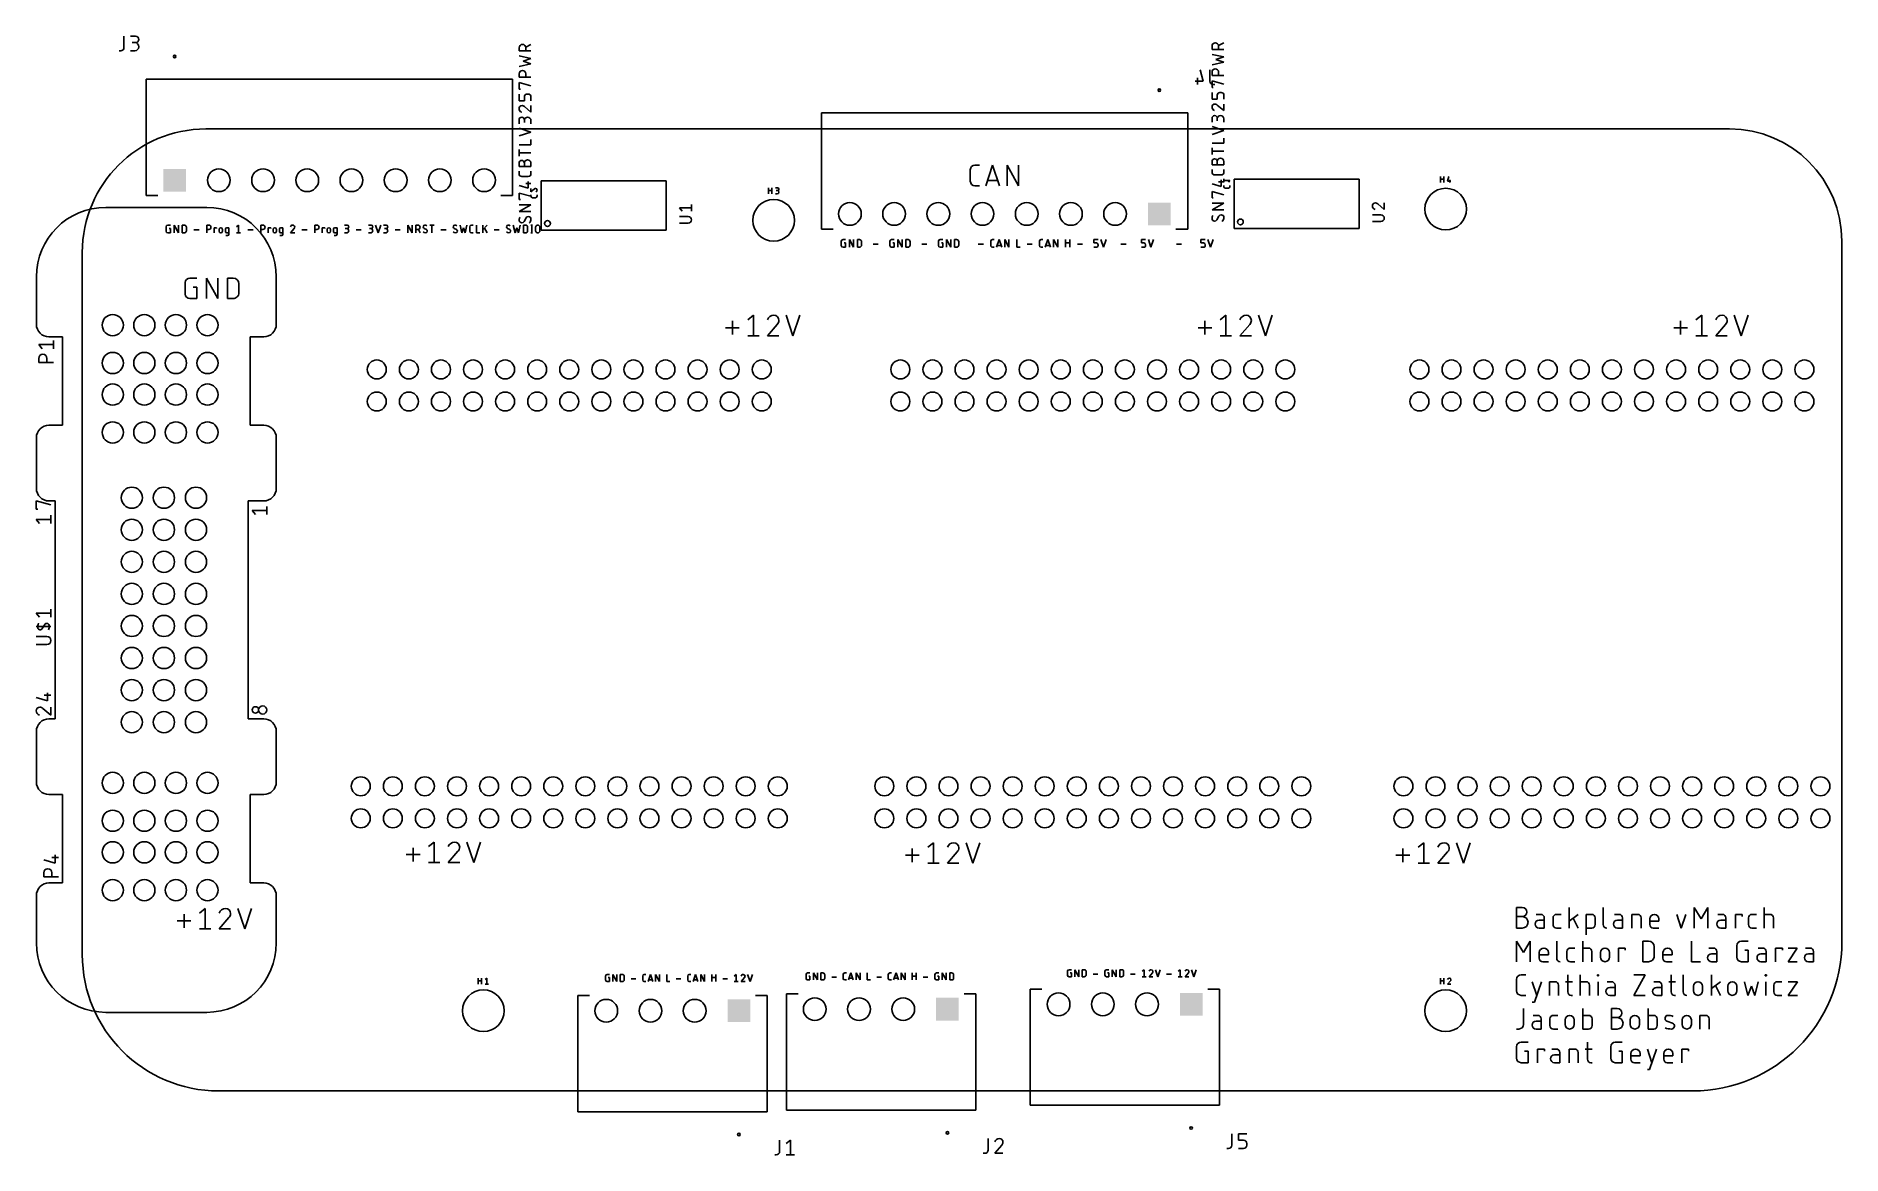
# Model space of a CAD drawing. Extents: x -4 to 139, y -5 to 84.
import ezdxf

# ---------------------------------------------------------------- set-up
doc = ezdxf.new("R2010")
doc.units = 0
for name, color, linetype in [('17', 110, 'CONTINUOUS'), ('20', 31, 'CONTINUOUS'), ('21', 253, 'CONTINUOUS'), ('22', 253, 'CONTINUOUS'), ('25', 253, 'CONTINUOUS'), ('26', 253, 'CONTINUOUS')]:
    doc.layers.add(name, color=color, linetype=linetype)

# ---------------------------------------------------------------- blocks, each defined once
blk = doc.blocks.new('SQUAREP')
blk.add_solid([(-0.5, -0.5), (0.5, -0.5), (-0.5, 0.5), (0.5, 0.5)])
blk = doc.blocks.new('ROUNDP')
blk.add_circle((0, 0), 0.5)

msp = doc.modelspace()

# ---------------------------------------------------------------- linework, layer by layer
at = {"layer": '20'}
for p, q in [((130.429, 76.2), (9.779, 76.2)), ((139.319, 11.811), (139.319, 67.31)), ((0, 66.421), (0, 10.795)), ((10.795, 0), (127.508, 0))]:
    msp.add_line(p, q, dxfattribs=at)
for centre in [(107.95, 69.85), (54.737, 68.961), (31.75, 6.35), (107.95, 6.35)]:
    msp.add_circle(centre, 1.651, dxfattribs=at)
for centre, radius, start, end in [((9.779, 66.421), 9.779, 90, 180), ((130.429, 67.31), 8.89, 0, 90), ((127.508, 11.811), 11.811, 270, 0), ((10.795, 10.795), 10.795, 180, 270)]:
    msp.add_arc(centre, radius, start, end, dxfattribs=at)
at = {"layer": '21'}
for p, q in [((5.058, 70.936), (5.058, 80.136)), ((5.058, 80.136), (34.058, 80.136)), ((34.058, 80.136), (34.058, 70.936)), ((36.33, 68.187), (36.33, 72.087)), ((36.33, 72.087), (46.23, 72.087)), ((46.23, 72.087), (46.23, 68.187)), ((91.194, 68.314), (91.194, 72.214)), ((91.194, 72.214), (101.094, 72.214)), ((101.094, 72.214), (101.094, 68.314)), ((5.058, 70.936), (5.988, 70.936)), ((33.128, 70.936), (34.058, 70.936)), ((1.86, 69.9825), (9.86, 69.9825)), ((46.23, 68.187), (36.33, 68.187)), ((101.094, 68.314), (91.194, 68.314)), ((-3.64, 60.7325), (-3.64, 64.4825)), ((15.36, 64.4825), (15.36, 60.7325)), ((-3.1896, 58.7888), (-3.4492, 59.1133)), ((-3.4492, 59.1133), (-2.2808, 59.1133)), ((-1.58, 59.7325), (-2.64, 59.7325)), ((-2.2808, 58.7888), (-2.2808, 59.4379)), ((-1.58, 52.7325), (-1.58, 59.7325)), ((14.36, 59.7325), (13.3, 59.7325)), ((13.3, 59.7325), (13.3, 52.7325)), ((-3.4492, 57.7008), (-3.4492, 58.0254)), ((-2.2808, 57.7008), (-3.4492, 57.7008)), ((-2.8001, 58.0254), (-2.8001, 57.7008)), ((-3.64, 47.7325), (-3.64, 51.7325)), ((-2.64, 52.7325), (-1.58, 52.7325)), ((13.3, 52.7325), (14.36, 52.7325)), ((15.36, 51.7325), (15.36, 47.7325)), ((-3.6592, 46.0938), (-3.6592, 46.7429)), ((-3.6592, 46.7429), (-2.4908, 46.4184)), ((-3.5294, 46.0938), (-3.6592, 46.0938)), ((-2.16, 46.7325), (-2.64, 46.7325)), ((-2.16, 29.4725), (-2.16, 46.7325)), ((14.36, 46.7325), (13.14, 46.7325)), ((13.14, 46.7325), (13.14, 29.4725)), ((13.7004, 45.6508), (13.4408, 45.9754)), ((13.4408, 45.9754), (14.6092, 45.9754)), ((14.6092, 45.6508), (14.6092, 46.2999)), ((-3.3996, 44.9508), (-3.6592, 45.2754)), ((-3.6592, 45.2754), (-2.4908, 45.2754)), ((-2.4908, 44.9508), (-2.4908, 45.5999)), ((-2.7504, 30.8938), (-2.7504, 31.5429)), ((-3.6592, 31.1534), (-2.7504, 30.8938)), ((-3.1399, 30.3025), (-2.4908, 29.7508)), ((-3.0101, 31.3482), (-2.4908, 31.3482)), ((-2.4908, 29.7508), (-2.4908, 30.3999)), ((-2.64, 29.4725), (-2.16, 29.4725)), ((13.14, 29.4725), (14.36, 29.4725)), ((-3.64, 24.4725), (-3.64, 28.4725)), ((15.36, 28.4725), (15.36, 24.4725)), ((-1.58, 23.4725), (-2.64, 23.4725)), ((-1.58, 16.4725), (-1.58, 23.4725)), ((14.36, 23.4725), (13.3, 23.4725)), ((13.3, 23.4725), (13.3, 16.4725)), ((-2.1504, 18.0388), (-2.1504, 18.6879)), ((-3.0592, 18.2984), (-2.1504, 18.0388)), ((-3.0592, 16.9508), (-3.0592, 17.2754)), ((-2.4101, 18.4931), (-1.8908, 18.4931)), ((-2.4101, 17.2754), (-2.4101, 16.9508)), ((-1.8908, 16.9508), (-3.0592, 16.9508)), ((-2.64, 16.4725), (-1.58, 16.4725)), ((13.3, 16.4725), (14.36, 16.4725)), ((-3.64, 11.7225), (-3.64, 15.4725)), ((15.36, 15.4725), (15.36, 11.7225)), ((39.236, -1.65), (39.236, 7.55)), ((40.166, 7.55), (39.236, 7.55)), ((54.236, 7.55), (53.306, 7.55)), ((54.236, 7.55), (54.236, -1.65)), ((55.746, -1.523), (55.746, 7.677)), ((56.676, 7.677), (55.746, 7.677)), ((70.746, 7.677), (69.816, 7.677)), ((70.746, 7.677), (70.746, -1.523)), ((75.05, -1.142), (75.05, 8.058)), ((75.98, 8.058), (75.05, 8.058)), ((90.05, 8.058), (89.12, 8.058)), ((90.05, 8.058), (90.05, -1.142)), ((9.86, 6.2225), (1.86, 6.2225)), ((90.05, -1.142), (75.05, -1.142)), ((54.236, -1.65), (39.236, -1.65)), ((70.746, -1.523), (55.746, -1.523))]:
    msp.add_line(p, q, dxfattribs=at)
for centre, radius in [((7.308, 81.936), 0.1), ((36.83, 68.707), 0.23), ((91.694, 68.834), 0.23), ((87.8, -2.942), 0.1), ((51.986, -3.45), 0.1), ((68.496, -3.323), 0.1)]:
    msp.add_circle(centre, radius, dxfattribs=at)
for centre, radius, start, end in [((1.86, 64.4825), 5.5, 90, 180), ((9.86, 64.4825), 5.5, 0, 90), ((-2.64, 60.7325), 1, 180, 270), ((14.36, 60.7325), 1, 270, 0), ((-3.1246, 58.0254), 0.3246, 0, 180), ((-2.64, 51.7325), 1, 90, 180), ((14.36, 51.7325), 1, 0, 90), ((-2.64, 47.7325), 1, 180, 270), ((14.36, 47.7325), 1, 270, 0), ((-3.3671, 30.1078), 0.2921, 90, 180), ((-3.2839, 30.1078), 0.3753, 180.0001, 252.0549), ((-3.3671, 30.0862), 0.3138, 43.604, 89.9996), ((13.7004, 30.1754), 0.2596, 90, 270), ((13.7004, 30.1754), 0.2596, 270, 90), ((14.2846, 30.1754), 0.3246, 90, 270), ((14.2846, 30.1754), 0.3246, 270, 90), ((-2.64, 28.4725), 1, 90, 180), ((14.36, 28.4725), 1, 0, 90), ((-2.64, 24.4725), 1, 180, 270), ((14.36, 24.4725), 1, 270, 0), ((-2.7346, 17.2754), 0.3246, 0, 180), ((-2.64, 15.4725), 1, 90, 180), ((14.36, 15.4725), 1, 0, 90), ((1.86, 11.7225), 5.5, 180, 270), ((9.86, 11.7225), 5.5, 270, 0)]:
    msp.add_arc(centre, radius, start, end, dxfattribs=at)
at = {"layer": '22'}
for p, q in [((58.525, 77.469), (58.525, 68.269)), ((87.525, 77.469), (58.525, 77.469)), ((87.525, 68.269), (87.525, 77.469)), ((59.455, 68.269), (58.525, 68.269)), ((87.525, 68.269), (86.595, 68.269))]:
    msp.add_line(p, q, dxfattribs=at)
msp.add_circle((85.275, 79.269), 0.1, dxfattribs=at)
at = {"layer": '25'}
for p, q in [((3.2983, 83.5552), (3.2983, 82.6464)), ((3.8256, 83.5552), (4.2151, 83.5552)), ((4.2151, 83.0359), (3.9554, 83.0359)), ((90.3859, 83.0244), (89.9682, 82.8156)), ((3.0386, 82.3868), (2.9088, 82.3868)), ((3.8256, 82.3868), (4.1502, 82.3868)), ((34.5821, 82.3753), (34.5821, 82.6364)), ((35.5219, 82.3753), (34.5821, 82.3753)), ((35.5219, 81.7727), (34.5821, 81.9816)), ((34.8954, 81.5639), (35.5219, 81.7727)), ((35.5219, 81.355), (34.8954, 81.5639)), ((35.5219, 82.8974), (35.1042, 82.6886)), ((35.1042, 82.6364), (35.1042, 82.3753)), ((89.4461, 82.5023), (89.4461, 82.7634)), ((90.3859, 82.5023), (89.4461, 82.5023)), ((90.3859, 81.8997), (89.4461, 82.1086)), ((89.7594, 81.6909), (90.3859, 81.8997)), ((90.3859, 81.482), (89.7594, 81.6909)), ((89.9682, 82.7634), (89.9682, 82.5023)), ((34.5821, 81.1462), (35.5219, 81.355)), ((34.5821, 80.3101), (34.5821, 80.5712)), ((35.5219, 80.3101), (34.5821, 80.3101)), ((35.1042, 80.5712), (35.1042, 80.3101)), ((89.4461, 81.2732), (90.3859, 81.482)), ((89.4461, 80.4371), (89.4461, 80.6981)), ((90.3859, 80.4371), (89.4461, 80.4371)), ((89.9682, 80.6981), (89.9682, 80.4371)), ((34.5821, 79.3521), (34.5821, 79.8742)), ((34.5821, 79.8742), (35.5219, 79.6132)), ((34.6865, 79.3521), (34.5821, 79.3521)), ((34.5821, 78.4377), (34.5821, 78.9598)), ((34.9998, 78.751), (34.9998, 78.4377)), ((35.3131, 78.9598), (35.2086, 78.9598)), ((35.5219, 78.4377), (35.5219, 78.751)), ((89.4461, 79.4791), (89.4461, 80.0012)), ((89.4461, 80.0012), (90.3859, 79.7401)), ((89.5505, 79.4791), (89.4461, 79.4791)), ((89.4461, 78.5647), (89.4461, 79.0868)), ((89.8638, 78.878), (89.8638, 78.5647)), ((90.1771, 79.0868), (90.0726, 79.0868)), ((90.3859, 78.5647), (90.3859, 78.878)), ((34.9998, 78.4377), (34.5821, 78.4377)), ((34.9998, 77.9671), (35.5219, 77.5233)), ((35.5219, 77.5233), (35.5219, 78.0454)), ((89.8638, 78.5647), (89.4461, 78.5647)), ((89.8638, 78.0941), (90.3859, 77.6503)), ((90.3859, 77.6503), (90.3859, 78.1724)), ((34.5821, 76.6089), (34.5821, 76.9222)), ((35.5219, 75.9556), (34.5821, 76.2688)), ((34.5821, 75.6423), (35.5219, 75.9556)), ((34.9998, 76.9222), (34.9998, 76.7133)), ((35.5219, 76.6089), (35.5219, 76.87)), ((89.4461, 76.7359), (89.4461, 77.0492)), ((90.3859, 76.0826), (89.4461, 76.3958)), ((89.4461, 75.7693), (90.3859, 76.0826)), ((89.8638, 77.0492), (89.8638, 76.8403)), ((90.3859, 76.7359), (90.3859, 76.997)), ((34.5821, 74.9343), (35.5219, 74.9343)), ((34.5821, 74.0486), (34.5821, 74.5707)), ((35.5219, 74.9343), (35.5219, 75.352)), ((89.4461, 75.0613), (90.3859, 75.0613)), ((89.4461, 74.1756), (89.4461, 74.6977)), ((90.3859, 74.4367), (89.4461, 74.4367)), ((90.3859, 75.0613), (90.3859, 75.479)), ((35.5219, 74.3097), (34.5821, 74.3097)), ((34.5821, 73.2388), (34.5821, 73.4998)), ((35.5219, 73.2388), (34.5821, 73.2388)), ((34.9998, 73.2388), (34.9998, 73.4998)), ((35.5219, 73.4998), (35.5219, 73.2388)), ((70.31, 72.0654), (70.31, 72.9686)), ((70.6712, 73.3298), (71.0325, 73.3298)), ((71.5262, 71.7042), (72.0681, 73.3298)), ((72.0681, 73.3298), (72.61, 71.7042)), ((73.2318, 71.7042), (73.2318, 73.3298)), ((73.2318, 73.3298), (74.1349, 71.7042)), ((74.1349, 71.7042), (74.1349, 73.3298)), ((89.4461, 73.3658), (89.4461, 73.6268)), ((90.3859, 73.3658), (89.4461, 73.3658)), ((89.4461, 72.7664), (89.4461, 72.9753)), ((89.8638, 73.3658), (89.8638, 73.6268)), ((90.3859, 73.6268), (90.3859, 73.3658)), ((90.3859, 72.9753), (90.3859, 72.7664)), ((34.5821, 72.6394), (34.5821, 72.8483)), ((34.5821, 71.7276), (35.3131, 71.5188)), ((35.3131, 72.4306), (34.7909, 72.4306)), ((35.1042, 71.8842), (35.5219, 71.8842)), ((35.3131, 71.5188), (35.3131, 72.0409)), ((35.5219, 72.8483), (35.5219, 72.6394)), ((54.3195, 71.0565), (54.3195, 71.5391)), ((54.3195, 71.0565), (54.3195, 71.5391)), ((54.5876, 71.5391), (54.5876, 71.0565)), ((54.5876, 71.5391), (54.5876, 71.0565)), ((54.8864, 71.5391), (55.0473, 71.5391)), ((54.8864, 71.5391), (55.0473, 71.5391)), ((71.0325, 71.7042), (70.6712, 71.7042)), ((72.4745, 72.1106), (71.6617, 72.1106)), ((89.4461, 71.8546), (90.1771, 71.6458)), ((90.1771, 72.5576), (89.6549, 72.5576)), ((89.9682, 72.0112), (90.3859, 72.0112)), ((90.1771, 71.6458), (90.1771, 72.1679)), ((107.5325, 71.9455), (107.5325, 72.4281)), ((107.5325, 71.9455), (107.5325, 72.4281)), ((107.5325, 72.2136), (107.8006, 72.2136)), ((107.5325, 72.2136), (107.8006, 72.2136)), ((107.8006, 72.4281), (107.8006, 71.9455)), ((107.8006, 72.4281), (107.8006, 71.9455)), ((108.2067, 72.4281), (108.0994, 72.0527)), ((108.2067, 72.4281), (108.0994, 72.0527)), ((108.0994, 72.0527), (108.3675, 72.0527)), ((108.0994, 72.0527), (108.3675, 72.0527)), ((108.2871, 72.16), (108.2871, 71.9455)), ((108.2871, 72.16), (108.2871, 71.9455)), ((34.5821, 70.6044), (34.5821, 71.1265)), ((34.5821, 71.1265), (35.5219, 70.8654)), ((34.6865, 70.6044), (34.5821, 70.6044)), ((34.5821, 69.6595), (35.5219, 70.1816)), ((35.5219, 70.1816), (34.5821, 70.1816)), ((48.2219, 69.69), (48.2219, 70.2121)), ((54.3195, 71.3246), (54.5876, 71.3246)), ((54.3195, 71.3246), (54.5876, 71.3246)), ((54.8864, 71.0565), (55.0205, 71.0565)), ((54.8864, 71.0565), (55.0205, 71.0565)), ((55.0473, 71.3246), (54.94, 71.3246)), ((55.0473, 71.3246), (54.94, 71.3246)), ((89.4461, 70.7314), (89.4461, 71.2535)), ((89.4461, 71.2535), (90.3859, 70.9924)), ((89.5505, 70.7314), (89.4461, 70.7314)), ((89.4461, 69.7865), (90.3859, 70.3086)), ((90.3859, 70.3086), (89.4461, 70.3086)), ((102.5638, 70.2608), (103.0859, 69.817)), ((103.0859, 69.817), (103.0859, 70.3391)), ((35.5219, 69.6595), (34.5821, 69.6595)), ((35.1303, 69.1628), (34.9737, 68.8756)), ((47.4909, 69.69), (47.2821, 69.951)), ((47.2821, 69.951), (48.2219, 69.951)), ((47.9608, 69.2672), (47.2821, 69.2672)), ((47.2821, 68.7451), (47.9608, 68.7451)), ((90.3859, 69.7865), (89.4461, 69.7865)), ((89.9943, 69.2898), (89.8377, 69.0026)), ((102.8248, 69.3942), (102.1461, 69.3942)), ((102.1461, 68.8721), (102.8248, 68.8721)), ((6.6294, 68.1059), (6.6294, 68.4445)), ((6.7649, 68.58), (6.9681, 68.58)), ((6.9681, 67.9704), (6.7649, 67.9704)), ((6.8665, 68.3091), (6.9681, 68.3091)), ((6.9681, 68.3091), (6.9681, 67.9704)), ((7.2634, 67.9704), (7.2634, 68.58)), ((7.2634, 68.58), (7.6021, 67.9704)), ((7.6021, 67.9704), (7.6021, 68.58)), ((7.8974, 67.9704), (7.8974, 68.58)), ((7.8974, 68.58), (8.0667, 68.58)), ((8.0667, 67.9704), (7.8974, 67.9704)), ((8.236, 68.4107), (8.236, 68.1397)), ((8.8343, 68.2075), (9.2407, 68.2075)), ((9.8476, 67.9704), (9.8476, 68.58)), ((9.8476, 68.58), (10.0169, 68.58)), ((10.0169, 68.2413), (9.8476, 68.2413)), ((10.4309, 67.9704), (10.4309, 68.3768)), ((10.4309, 68.3768), (10.6341, 68.3768)), ((10.6341, 68.3768), (10.6341, 68.3091)), ((10.8238, 68.1059), (10.8238, 68.2413)), ((11.0947, 68.2413), (11.0947, 68.1059)), ((11.3359, 68.072), (11.3359, 68.2752)), ((11.5052, 67.7672), (11.3697, 67.7672)), ((11.4375, 68.3768), (11.6068, 68.3768)), ((11.6068, 67.9704), (11.4375, 67.9704)), ((11.6068, 68.3768), (11.6068, 67.8688)), ((12.1965, 68.4445), (12.3659, 68.58)), ((12.1965, 67.9704), (12.5352, 67.9704)), ((12.3659, 68.58), (12.3659, 67.9704)), ((13.1136, 68.2075), (13.52, 68.2075)), ((14.1269, 67.9704), (14.1269, 68.58)), ((14.1269, 68.58), (14.2963, 68.58)), ((14.2963, 68.2413), (14.1269, 68.2413)), ((14.7103, 67.9704), (14.7103, 68.3768)), ((14.7103, 68.3768), (14.9135, 68.3768)), ((14.9135, 68.3768), (14.9135, 68.3091)), ((15.1031, 68.1059), (15.1031, 68.2413)), ((15.3741, 68.2413), (15.3741, 68.1059)), ((15.6152, 68.072), (15.6152, 68.2752)), ((15.7846, 67.7672), (15.6491, 67.7672)), ((15.7168, 68.3768), (15.8862, 68.3768)), ((15.8862, 67.9704), (15.7168, 67.9704)), ((15.8862, 68.3768), (15.8862, 67.8688)), ((16.7638, 68.3091), (16.4759, 67.9704)), ((16.4759, 67.9704), (16.8146, 67.9704)), ((17.393, 68.2075), (17.7994, 68.2075)), ((18.4063, 67.9704), (18.4063, 68.58)), ((18.4063, 68.58), (18.5756, 68.58)), ((18.5756, 68.2413), (18.4063, 68.2413)), ((18.9896, 67.9704), (18.9896, 68.3768)), ((18.9896, 68.3768), (19.1928, 68.3768)), ((19.1928, 68.3768), (19.1928, 68.3091)), ((19.3825, 68.1059), (19.3825, 68.2413)), ((19.6534, 68.2413), (19.6534, 68.1059)), ((19.8946, 68.072), (19.8946, 68.2752)), ((20.0639, 67.7672), (19.9285, 67.7672)), ((19.9962, 68.3768), (20.1655, 68.3768)), ((20.1655, 67.9704), (19.9962, 67.9704)), ((20.1655, 68.3768), (20.1655, 67.8688)), ((20.7553, 68.58), (20.9585, 68.58)), ((20.7553, 67.9704), (20.9246, 67.9704)), ((20.9585, 68.3091), (20.823, 68.3091)), ((21.6724, 68.2075), (22.0788, 68.2075)), ((22.6572, 68.58), (22.8604, 68.58)), ((22.6572, 67.9704), (22.8265, 67.9704)), ((22.8604, 68.3091), (22.7249, 68.3091)), ((23.2177, 68.58), (23.4209, 67.9704)), ((23.4209, 67.9704), (23.6241, 68.58)), ((23.8459, 68.58), (24.0491, 68.58)), ((23.8459, 67.9704), (24.0152, 67.9704)), ((24.0491, 68.3091), (23.9136, 68.3091)), ((24.763, 68.2075), (25.1694, 68.2075)), ((25.7677, 67.9704), (25.7677, 68.58)), ((25.7677, 68.58), (26.1063, 67.9704)), ((26.1063, 67.9704), (26.1063, 68.58)), ((26.4054, 67.9704), (26.4054, 68.58)), ((26.4054, 68.58), (26.5747, 68.58)), ((26.5747, 68.2413), (26.4054, 68.2413)), ((26.7441, 67.9704), (26.6086, 68.2413)), ((27.2471, 68.2244), (27.0609, 68.326)), ((27.5111, 68.58), (27.8498, 68.58)), ((27.6805, 67.9704), (27.6805, 68.58)), ((28.3886, 68.2075), (28.795, 68.2075)), ((29.6246, 68.2244), (29.4383, 68.326)), ((29.9058, 68.58), (30.0413, 67.9704)), ((30.0413, 67.9704), (30.1767, 68.3768)), ((30.1767, 68.3768), (30.3122, 67.9704)), ((30.3122, 67.9704), (30.4477, 68.58)), ((30.6793, 68.1059), (30.6793, 68.4445)), ((30.8148, 68.58), (30.9503, 68.58)), ((30.9503, 67.9704), (30.8148, 67.9704)), ((31.1973, 68.58), (31.1973, 67.9704)), ((31.1973, 67.9704), (31.4682, 67.9704)), ((31.7199, 67.9704), (31.7199, 68.58)), ((32.0585, 68.58), (31.7199, 68.2075)), ((32.0585, 67.9704), (31.8553, 68.3429)), ((32.6085, 68.2075), (33.0149, 68.2075)), ((33.8445, 68.2244), (33.6582, 68.326)), ((34.1257, 68.58), (34.2612, 67.9704)), ((34.2612, 67.9704), (34.3967, 68.3768)), ((34.3967, 68.3768), (34.5321, 67.9704)), ((34.5321, 67.9704), (34.6676, 68.58)), ((34.9208, 67.9704), (34.9208, 68.58)), ((34.9208, 68.58), (35.0901, 68.58)), ((35.0901, 67.9704), (34.9208, 67.9704)), ((35.2594, 68.4107), (35.2594, 68.1397)), ((35.5177, 68.58), (35.6531, 68.58)), ((35.5177, 67.9704), (35.6531, 67.9704)), ((35.5854, 68.58), (35.5854, 67.9704)), ((35.8915, 68.1397), (35.8915, 68.4107)), ((36.2302, 68.4107), (36.2302, 68.1397)), ((60.0964, 66.9629), (60.0964, 67.3015)), ((60.2319, 67.437), (60.4351, 67.437)), ((60.7304, 66.8274), (60.7304, 67.437)), ((60.7304, 67.437), (61.0691, 66.8274)), ((61.0691, 66.8274), (61.0691, 67.437)), ((61.3644, 66.8274), (61.3644, 67.437)), ((61.3644, 67.437), (61.5337, 67.437)), ((61.703, 67.2677), (61.703, 66.9967)), ((63.9399, 66.9629), (63.9399, 67.3015)), ((64.0754, 67.437), (64.2786, 67.437)), ((64.5739, 66.8274), (64.5739, 67.437)), ((64.5739, 67.437), (64.9126, 66.8274)), ((64.9126, 66.8274), (64.9126, 67.437)), ((65.2079, 66.8274), (65.2079, 67.437)), ((65.2079, 67.437), (65.3772, 67.437)), ((65.5465, 67.2677), (65.5465, 66.9967)), ((67.7834, 66.9629), (67.7834, 67.3015)), ((67.9189, 67.437), (68.1221, 67.437)), ((68.4174, 66.8274), (68.4174, 67.437)), ((68.4174, 67.437), (68.7561, 66.8274)), ((68.7561, 66.8274), (68.7561, 67.437)), ((69.0514, 66.8274), (69.0514, 67.437)), ((69.0514, 67.437), (69.2207, 67.437)), ((69.3901, 67.2677), (69.3901, 66.9967)), ((71.9224, 66.9629), (71.9224, 67.3015)), ((72.0579, 67.437), (72.1933, 67.437)), ((72.3855, 66.8274), (72.5887, 67.437)), ((72.5887, 67.437), (72.7919, 66.8274)), ((73.0336, 66.8274), (73.0336, 67.437)), ((73.0336, 67.437), (73.3722, 66.8274)), ((73.3722, 66.8274), (73.3722, 67.437)), ((73.9857, 67.437), (73.9857, 66.8274)), ((75.7857, 66.9629), (75.7857, 67.3015)), ((75.9212, 67.437), (76.0567, 67.437)), ((76.2488, 66.8274), (76.452, 67.437)), ((76.452, 67.437), (76.6552, 66.8274)), ((76.8969, 66.8274), (76.8969, 67.437)), ((76.8969, 67.437), (77.2356, 66.8274)), ((77.2356, 66.8274), (77.2356, 67.437)), ((77.8479, 66.8274), (77.8479, 67.437)), ((78.1865, 67.437), (78.1865, 66.8274)), ((80.0866, 67.1661), (80.0866, 67.437)), ((80.0866, 67.437), (80.4253, 67.437)), ((80.6471, 67.437), (80.8503, 66.8274)), ((80.8503, 66.8274), (81.0535, 67.437)), ((83.8508, 67.1661), (83.8508, 67.437)), ((83.8508, 67.437), (84.1895, 67.437)), ((84.4113, 67.437), (84.6145, 66.8274)), ((84.6145, 66.8274), (84.8177, 67.437)), ((88.5661, 67.1661), (88.5661, 67.437)), ((88.5661, 67.437), (88.9047, 67.437)), ((89.1265, 67.437), (89.3297, 66.8274)), ((89.3297, 66.8274), (89.5329, 67.437)), ((60.4351, 66.8274), (60.2319, 66.8274)), ((60.3335, 67.1661), (60.4351, 67.1661)), ((60.4351, 67.1661), (60.4351, 66.8274)), ((61.5337, 66.8274), (61.3644, 66.8274)), ((62.6183, 67.0645), (63.0247, 67.0645)), ((64.2786, 66.8274), (64.0754, 66.8274)), ((64.177, 67.1661), (64.2786, 67.1661)), ((64.2786, 67.1661), (64.2786, 66.8274)), ((65.3772, 66.8274), (65.2079, 66.8274)), ((66.4618, 67.0645), (66.8682, 67.0645)), ((68.1221, 66.8274), (67.9189, 66.8274)), ((68.0205, 67.1661), (68.1221, 67.1661)), ((68.1221, 67.1661), (68.1221, 66.8274)), ((69.2207, 66.8274), (69.0514, 66.8274)), ((70.9393, 67.0645), (71.3457, 67.0645)), ((72.1933, 66.8274), (72.0579, 66.8274)), ((72.7411, 66.9798), (72.4363, 66.9798)), ((73.9857, 66.8274), (74.2566, 66.8274)), ((74.8026, 67.0645), (75.209, 67.0645)), ((76.0567, 66.8274), (75.9212, 66.8274)), ((76.6044, 66.9798), (76.2996, 66.9798)), ((77.8479, 67.1661), (78.1865, 67.1661)), ((78.7848, 67.0645), (79.1912, 67.0645)), ((80.2898, 67.1661), (80.0866, 67.1661)), ((80.0866, 66.8274), (80.2898, 66.8274)), ((80.4253, 66.9629), (80.4253, 67.0306)), ((82.232, 67.0645), (82.6384, 67.0645)), ((84.054, 67.1661), (83.8508, 67.1661)), ((83.8508, 66.8274), (84.054, 66.8274)), ((84.1895, 66.9629), (84.1895, 67.0306)), ((86.6303, 67.0645), (87.0367, 67.0645)), ((88.7693, 67.1661), (88.5661, 67.1661)), ((88.5661, 66.8274), (88.7693, 66.8274)), ((88.9047, 66.9629), (88.9047, 67.0306)), ((8.5146, 64.389), (9.0565, 64.389)), ((9.8207, 62.7634), (9.8207, 64.389)), ((9.8207, 64.389), (10.7238, 62.7634)), ((10.7238, 62.7634), (10.7238, 64.389)), ((11.4881, 62.7634), (11.4881, 64.389)), ((11.4881, 64.389), (11.9396, 64.389)), ((8.1534, 63.1246), (8.1534, 64.0278)), ((8.7856, 63.6665), (9.0565, 63.6665)), ((9.0565, 63.6665), (9.0565, 62.7634)), ((12.3912, 63.9374), (12.3912, 63.215)), ((9.0565, 62.7634), (8.5146, 62.7634)), ((11.9396, 62.7634), (11.4881, 62.7634)), ((50.927, 60.4492), (52.0107, 60.4492)), ((51.4689, 59.9073), (51.4689, 60.991)), ((52.6846, 61.0814), (53.1362, 61.4426)), ((53.1362, 61.4426), (53.1362, 59.817)), ((55.0154, 60.7201), (54.2478, 59.817)), ((55.7206, 61.4426), (56.2624, 59.817)), ((56.2624, 59.817), (56.8043, 61.4426)), ((88.3412, 60.4492), (89.4249, 60.4492)), ((88.8831, 59.9073), (88.8831, 60.991)), ((90.0988, 61.0814), (90.5504, 61.4426)), ((90.5504, 61.4426), (90.5504, 59.817)), ((92.4296, 60.7201), (91.662, 59.817)), ((93.1348, 61.4426), (93.6766, 59.817)), ((93.6766, 59.817), (94.2185, 61.4426)), ((126.0094, 60.4492), (127.0931, 60.4492)), ((126.5513, 59.9073), (126.5513, 60.991)), ((127.767, 61.0814), (128.2186, 61.4426)), ((128.2186, 61.4426), (128.2186, 59.817)), ((130.0978, 60.7201), (129.3302, 59.817)), ((130.803, 61.4426), (131.3448, 59.817)), ((131.3448, 59.817), (131.8867, 61.4426)), ((52.6846, 59.817), (53.5877, 59.817)), ((54.2478, 59.817), (55.1509, 59.817)), ((90.0988, 59.817), (91.002, 59.817)), ((91.662, 59.817), (92.5651, 59.817)), ((127.767, 59.817), (128.6702, 59.817)), ((129.3302, 59.817), (130.2333, 59.817)), ((-3.3996, 37.5225), (-3.6592, 37.8471)), ((-3.6592, 37.8471), (-2.4908, 37.8471)), ((-3.3996, 37.5225), (-3.6592, 37.8471)), ((-3.6592, 37.8471), (-2.4908, 37.8471)), ((-2.4908, 37.5225), (-2.4908, 38.1716)), ((-2.4908, 37.5225), (-2.4908, 38.1716)), ((-2.4908, 36.7803), (-3.6592, 36.7803)), ((-2.4908, 36.7803), (-3.6592, 36.7803)), ((-2.8154, 35.9999), (-3.6592, 35.9999)), ((-2.8154, 35.9999), (-3.6592, 35.9999)), ((-3.075, 36.7803), (-3.1724, 36.618)), ((-3.075, 36.7803), (-3.1724, 36.618)), ((-3.075, 36.7803), (-2.9776, 36.9425)), ((-3.075, 36.7803), (-2.9776, 36.9425)), ((-3.6592, 35.3508), (-2.8154, 35.3508)), ((-3.6592, 35.3508), (-2.8154, 35.3508)), ((25.654, 18.717), (26.7377, 18.717)), ((26.1959, 18.1751), (26.1959, 19.2588)), ((27.4116, 19.3492), (27.8632, 19.7104)), ((27.8632, 19.7104), (27.8632, 18.0848)), ((29.7424, 18.9879), (28.9748, 18.0848)), ((30.4476, 19.7104), (30.9894, 18.0848)), ((30.9894, 18.0848), (31.5313, 19.7104)), ((65.1764, 18.6662), (66.2601, 18.6662)), ((65.7183, 18.1243), (65.7183, 19.208)), ((66.934, 19.2984), (67.3856, 19.6596)), ((67.3856, 19.6596), (67.3856, 18.034)), ((69.2648, 18.9371), (68.4972, 18.034)), ((69.97, 19.6596), (70.5118, 18.034)), ((70.5118, 18.034), (71.0537, 19.6596)), ((104.013, 18.6662), (105.0967, 18.6662)), ((104.5549, 18.1243), (104.5549, 19.208)), ((105.7706, 19.2984), (106.2222, 19.6596)), ((106.2222, 19.6596), (106.2222, 18.034)), ((108.1014, 18.9371), (107.3338, 18.034)), ((108.8066, 19.6596), (109.3484, 18.034)), ((109.3484, 18.034), (109.8903, 19.6596)), ((27.4116, 18.0848), (28.3148, 18.0848)), ((28.9748, 18.0848), (29.8779, 18.0848)), ((66.934, 18.034), (67.8372, 18.034)), ((68.4972, 18.034), (69.4003, 18.034)), ((105.7706, 18.034), (106.6737, 18.034)), ((107.3338, 18.034), (108.2369, 18.034)), ((9.276, 14.0914), (9.7276, 14.4526)), ((9.7276, 14.4526), (9.7276, 12.827)), ((12.312, 14.4526), (12.8538, 12.827)), ((12.8538, 12.827), (13.3957, 14.4526)), ((113.5634, 12.9032), (113.5634, 14.5288)), ((113.5634, 14.5288), (114.015, 14.5288)), ((117.7136, 12.9032), (117.7136, 14.5288)), ((120.4298, 14.5288), (120.4298, 13.1741)), ((127.6243, 12.9032), (127.6243, 14.5288)), ((127.6243, 14.5288), (128.1662, 13.6257)), ((128.1662, 13.6257), (128.708, 14.5288)), ((128.708, 14.5288), (128.708, 12.9032)), ((133.1716, 12.9032), (133.1716, 14.5288)), ((7.5184, 13.4592), (8.6021, 13.4592)), ((8.0603, 12.9173), (8.0603, 14.001)), ((11.6068, 13.7301), (10.8392, 12.827)), ((113.5634, 13.8063), (114.015, 13.8063)), ((114.015, 12.9032), (113.5634, 12.9032)), ((115.4837, 13.9869), (115.1224, 13.9869)), ((115.7546, 13.5354), (115.3482, 13.5354)), ((115.3482, 12.9032), (115.7546, 12.9032)), ((115.7546, 12.9032), (115.7546, 13.716)), ((116.448, 13.1741), (116.448, 13.716)), ((116.7189, 13.9869), (117.0802, 13.9869)), ((117.0802, 12.9032), (116.7189, 12.9032)), ((118.4361, 13.9869), (117.7136, 13.4451)), ((118.4361, 12.9032), (118.0297, 13.6708)), ((119.0588, 12.3613), (119.0588, 13.9869)), ((119.0588, 13.9869), (119.5103, 13.9869)), ((119.5103, 12.9032), (119.0588, 12.9032)), ((119.7813, 13.716), (119.7813, 13.1741)), ((121.684, 13.9869), (121.3228, 13.9869)), ((121.955, 13.5354), (121.5486, 13.5354)), ((121.5486, 12.9032), (121.955, 12.9032)), ((121.955, 12.9032), (121.955, 13.716)), ((122.6987, 12.9032), (122.6987, 13.9869)), ((122.6987, 13.9869), (123.1503, 13.9869)), ((123.4212, 13.716), (123.4212, 12.9032)), ((124.1055, 13.1741), (124.1055, 13.6257)), ((124.828, 13.4451), (124.1055, 13.4451)), ((124.828, 12.9032), (124.3765, 12.9032)), ((124.828, 13.6257), (124.828, 13.4451)), ((126.2418, 13.9869), (126.603, 12.9032)), ((126.603, 12.9032), (126.9643, 13.9869)), ((129.8644, 13.9869), (129.5031, 13.9869)), ((130.1353, 13.5354), (129.7289, 13.5354)), ((129.7289, 12.9032), (130.1353, 12.9032)), ((130.1353, 12.9032), (130.1353, 13.716)), ((130.8875, 12.9032), (130.8875, 13.9869)), ((130.8875, 13.9869), (131.4294, 13.9869)), ((131.4294, 13.9869), (131.4294, 13.8063)), ((131.9229, 13.1741), (131.9229, 13.716)), ((132.1938, 13.9869), (132.5551, 13.9869)), ((132.5551, 12.9032), (132.1938, 12.9032)), ((133.1716, 13.9869), (133.6232, 13.9869)), ((133.8941, 13.716), (133.8941, 12.9032)), ((9.276, 12.827), (10.1791, 12.827)), ((10.8392, 12.827), (11.7423, 12.827)), ((113.5634, 10.2362), (113.5634, 11.8618)), ((113.5634, 11.8618), (114.1053, 10.9587)), ((114.1053, 10.9587), (114.6471, 11.8618)), ((114.6471, 11.8618), (114.6471, 10.2362)), ((116.7376, 11.8618), (116.7376, 10.5071)), ((118.7981, 10.2362), (118.7981, 11.8618)), ((123.5535, 10.2362), (123.5535, 11.8618)), ((123.5535, 11.8618), (124.005, 11.8618)), ((127.4122, 11.8618), (127.4122, 10.2362)), ((131.0044, 10.5974), (131.0044, 11.5006)), ((131.3656, 11.8618), (131.9075, 11.8618)), ((115.3593, 10.5071), (115.3593, 10.9587)), ((116.0817, 10.7781), (115.3593, 10.7781)), ((116.0817, 10.2362), (115.6302, 10.2362)), ((116.0817, 10.9587), (116.0817, 10.7781)), ((117.5494, 10.5071), (117.5494, 11.049)), ((117.8203, 11.3199), (118.1816, 11.3199)), ((118.1816, 10.2362), (117.8203, 10.2362)), ((118.7981, 11.3199), (119.2497, 11.3199)), ((119.5206, 11.049), (119.5206, 10.2362)), ((120.2049, 10.5974), (120.2049, 10.9587)), ((120.9274, 10.9587), (120.9274, 10.5974)), ((121.6202, 10.2362), (121.6202, 11.3199)), ((121.6202, 11.3199), (122.1621, 11.3199)), ((122.1621, 11.3199), (122.1621, 11.1393)), ((124.005, 10.2362), (123.5535, 10.2362)), ((124.4566, 11.4102), (124.4566, 10.6878)), ((125.1548, 10.5071), (125.1548, 10.9587)), ((125.8773, 10.7781), (125.1548, 10.7781)), ((125.8773, 10.2362), (125.4258, 10.2362)), ((125.8773, 10.9587), (125.8773, 10.7781)), ((127.4122, 10.2362), (128.1347, 10.2362)), ((129.1421, 11.3199), (128.7809, 11.3199)), ((129.4131, 10.8684), (129.0067, 10.8684)), ((129.0067, 10.2362), (129.4131, 10.2362)), ((129.4131, 10.2362), (129.4131, 11.049)), ((131.9075, 10.2362), (131.3656, 10.2362)), ((131.6365, 11.1393), (131.9075, 11.1393)), ((131.9075, 11.1393), (131.9075, 10.2362)), ((133.0499, 11.3199), (132.6887, 11.3199)), ((133.3209, 10.8684), (132.9145, 10.8684)), ((132.9145, 10.2362), (133.3209, 10.2362)), ((133.3209, 10.2362), (133.3209, 11.049)), ((134.0731, 10.2362), (134.0731, 11.3199)), ((134.0731, 11.3199), (134.615, 11.3199)), ((134.615, 11.3199), (134.615, 11.1393)), ((135.0546, 11.3199), (135.7771, 11.3199)), ((135.7771, 11.3199), (135.0546, 10.2362)), ((135.0546, 10.2362), (135.7771, 10.2362)), ((136.8014, 11.3199), (136.4402, 11.3199)), ((137.0723, 10.8684), (136.6659, 10.8684)), ((136.6659, 10.2362), (137.0723, 10.2362)), ((137.0723, 10.2362), (137.0723, 11.049)), ((31.3325, 8.4455), (31.3325, 8.9281)), ((31.3325, 8.4455), (31.3325, 8.9281)), ((31.3325, 8.7136), (31.6006, 8.7136)), ((31.3325, 8.7136), (31.6006, 8.7136)), ((31.6006, 8.9281), (31.6006, 8.4455)), ((31.6006, 8.9281), (31.6006, 8.4455)), ((31.8994, 8.8209), (32.0335, 8.9281)), ((31.8994, 8.8209), (32.0335, 8.9281)), ((32.0335, 8.9281), (32.0335, 8.4455)), ((32.0335, 8.9281), (32.0335, 8.4455)), ((41.4274, 8.7856), (41.4274, 9.096)), ((41.5516, 9.2202), (41.7378, 9.2202)), ((41.7378, 8.6614), (41.5516, 8.6614)), ((41.6447, 8.9718), (41.7378, 8.9718)), ((41.7378, 8.9718), (41.7378, 8.6614)), ((42.0126, 8.6614), (42.0126, 9.2202)), ((42.0126, 9.2202), (42.3231, 8.6614)), ((42.3231, 8.6614), (42.3231, 9.2202)), ((42.5978, 8.6614), (42.5978, 9.2202)), ((42.5978, 9.2202), (42.753, 9.2202)), ((42.753, 8.6614), (42.5978, 8.6614)), ((42.9083, 9.065), (42.9083, 8.8166)), ((43.4629, 8.8787), (43.8354, 8.8787)), ((44.3701, 8.7856), (44.3701, 9.096)), ((44.4943, 9.2202), (44.6185, 9.2202)), ((44.6185, 8.6614), (44.4943, 8.6614)), ((44.7979, 8.6614), (44.9842, 9.2202)), ((45.1239, 8.8011), (44.8445, 8.8011)), ((44.9842, 9.2202), (45.1704, 8.6614)), ((45.3959, 8.6614), (45.3959, 9.2202)), ((45.3959, 9.2202), (45.7063, 8.6614)), ((45.7063, 8.6614), (45.7063, 9.2202)), ((46.2748, 9.2202), (46.2748, 8.6614)), ((46.2748, 8.6614), (46.5231, 8.6614)), ((47.029, 8.8787), (47.4015, 8.8787)), ((47.9362, 8.7856), (47.9362, 9.096)), ((48.0604, 9.2202), (48.1846, 9.2202)), ((48.1846, 8.6614), (48.0604, 8.6614)), ((48.364, 8.6614), (48.5503, 9.2202)), ((48.69, 8.8011), (48.4106, 8.8011)), ((48.5503, 9.2202), (48.7365, 8.6614)), ((48.962, 8.6614), (48.962, 9.2202)), ((48.962, 9.2202), (49.2724, 8.6614)), ((49.2724, 8.6614), (49.2724, 9.2202)), ((49.8398, 8.6614), (49.8398, 9.2202)), ((49.8398, 8.9718), (50.1502, 8.9718)), ((50.1502, 9.2202), (50.1502, 8.6614)), ((50.7049, 8.8787), (51.0774, 8.8787)), ((51.6137, 9.096), (51.7689, 9.2202)), ((51.6137, 8.6614), (51.9242, 8.6614)), ((51.7689, 9.2202), (51.7689, 8.6614)), ((52.4262, 8.9718), (52.1624, 8.6614)), ((52.1624, 8.6614), (52.4728, 8.6614)), ((52.68, 9.2202), (52.8662, 8.6614)), ((52.8662, 8.6614), (53.0525, 9.2202)), ((57.3024, 8.9126), (57.3024, 9.223)), ((57.4266, 9.3472), (57.6128, 9.3472)), ((57.6128, 8.7884), (57.4266, 8.7884)), ((57.5197, 9.0988), (57.6128, 9.0988)), ((57.6128, 9.0988), (57.6128, 8.7884)), ((57.8876, 8.7884), (57.8876, 9.3472)), ((57.8876, 9.3472), (58.1981, 8.7884)), ((58.1981, 8.7884), (58.1981, 9.3472)), ((58.4728, 8.7884), (58.4728, 9.3472)), ((58.4728, 9.3472), (58.628, 9.3472)), ((58.628, 8.7884), (58.4728, 8.7884)), ((58.7833, 9.192), (58.7833, 8.9436)), ((59.3379, 9.0057), (59.7104, 9.0057)), ((60.2451, 8.9126), (60.2451, 9.223)), ((60.3693, 9.3472), (60.4935, 9.3472)), ((60.4935, 8.7884), (60.3693, 8.7884)), ((60.6729, 8.7884), (60.8592, 9.3472)), ((60.9989, 8.9281), (60.7195, 8.9281)), ((60.8592, 9.3472), (61.0454, 8.7884)), ((61.2709, 8.7884), (61.2709, 9.3472)), ((61.2709, 9.3472), (61.5813, 8.7884)), ((61.5813, 8.7884), (61.5813, 9.3472)), ((62.1498, 9.3472), (62.1498, 8.7884)), ((62.1498, 8.7884), (62.3981, 8.7884)), ((62.904, 9.0057), (63.2765, 9.0057)), ((63.8112, 8.9126), (63.8112, 9.223)), ((63.9354, 9.3472), (64.0596, 9.3472)), ((64.0596, 8.7884), (63.9354, 8.7884)), ((64.239, 8.7884), (64.4253, 9.3472)), ((64.565, 8.9281), (64.2856, 8.9281)), ((64.4253, 9.3472), (64.6115, 8.7884)), ((64.837, 8.7884), (64.837, 9.3472)), ((64.837, 9.3472), (65.1474, 8.7884)), ((65.1474, 8.7884), (65.1474, 9.3472)), ((65.7148, 8.7884), (65.7148, 9.3472)), ((65.7148, 9.0988), (66.0252, 9.0988)), ((66.0252, 9.3472), (66.0252, 8.7884)), ((66.5799, 9.0057), (66.9524, 9.0057)), ((67.507, 8.9126), (67.507, 9.223)), ((67.6312, 9.3472), (67.8175, 9.3472)), ((67.8175, 8.7884), (67.6312, 8.7884)), ((67.7243, 9.0988), (67.8175, 9.0988)), ((67.8175, 9.0988), (67.8175, 8.7884)), ((68.0922, 8.7884), (68.0922, 9.3472)), ((68.0922, 9.3472), (68.4027, 8.7884)), ((68.4027, 8.7884), (68.4027, 9.3472)), ((68.6774, 8.7884), (68.6774, 9.3472)), ((68.6774, 9.3472), (68.8327, 9.3472)), ((68.8327, 8.7884), (68.6774, 8.7884)), ((68.9879, 9.192), (68.9879, 8.9436)), ((78.0034, 9.1666), (78.0034, 9.477)), ((78.1276, 9.6012), (78.3138, 9.6012)), ((78.3138, 9.0424), (78.1276, 9.0424)), ((78.2207, 9.3528), (78.3138, 9.3528)), ((78.3138, 9.3528), (78.3138, 9.0424)), ((78.5886, 9.0424), (78.5886, 9.6012)), ((78.5886, 9.6012), (78.8991, 9.0424)), ((78.8991, 9.0424), (78.8991, 9.6012)), ((79.1738, 9.0424), (79.1738, 9.6012)), ((79.1738, 9.6012), (79.329, 9.6012)), ((79.329, 9.0424), (79.1738, 9.0424)), ((79.4843, 9.446), (79.4843, 9.1976)), ((80.0389, 9.2597), (80.4114, 9.2597)), ((80.966, 9.1666), (80.966, 9.477)), ((81.0902, 9.6012), (81.2765, 9.6012)), ((81.2765, 9.0424), (81.0902, 9.0424)), ((81.1833, 9.3528), (81.2765, 9.3528)), ((81.2765, 9.3528), (81.2765, 9.0424)), ((81.5512, 9.0424), (81.5512, 9.6012)), ((81.5512, 9.6012), (81.8617, 9.0424)), ((81.8617, 9.0424), (81.8617, 9.6012)), ((82.1365, 9.0424), (82.1365, 9.6012)), ((82.1365, 9.6012), (82.2917, 9.6012)), ((82.2917, 9.0424), (82.1365, 9.0424)), ((82.4469, 9.446), (82.4469, 9.1976)), ((83.0015, 9.2597), (83.374, 9.2597)), ((83.9104, 9.477), (84.0656, 9.6012)), ((83.9104, 9.0424), (84.2208, 9.0424)), ((84.0656, 9.6012), (84.0656, 9.0424)), ((84.7229, 9.3528), (84.459, 9.0424)), ((84.459, 9.0424), (84.7695, 9.0424)), ((84.9766, 9.6012), (85.1629, 9.0424)), ((85.1629, 9.0424), (85.3491, 9.6012)), ((85.8544, 9.2597), (86.227, 9.2597)), ((86.7633, 9.477), (86.9185, 9.6012)), ((86.7633, 9.0424), (87.0737, 9.0424)), ((86.9185, 9.6012), (86.9185, 9.0424)), ((87.5758, 9.3528), (87.3119, 9.0424)), ((87.3119, 9.0424), (87.6224, 9.0424)), ((87.8295, 9.6012), (88.0158, 9.0424)), ((88.0158, 9.0424), (88.202, 9.6012)), ((107.5325, 8.4455), (107.5325, 8.9281)), ((107.5325, 8.4455), (107.5325, 8.9281)), ((107.5325, 8.7136), (107.8006, 8.7136)), ((107.5325, 8.7136), (107.8006, 8.7136)), ((107.8006, 8.9281), (107.8006, 8.4455)), ((107.8006, 8.9281), (107.8006, 8.4455)), ((108.3273, 8.7136), (108.0994, 8.4455)), ((108.3273, 8.7136), (108.0994, 8.4455)), ((113.5634, 7.9304), (113.5634, 8.8336)), ((113.9246, 9.1948), (114.2859, 9.1948)), ((114.8039, 8.6529), (115.1652, 7.5692)), ((114.9846, 7.0273), (115.5264, 8.6529)), ((116.1587, 7.5692), (116.1587, 8.6529)), ((116.1587, 8.6529), (116.6102, 8.6529)), ((117.4357, 8.6529), (117.9776, 8.6529)), ((117.6164, 9.1948), (117.6164, 7.8401)), ((118.6075, 7.5692), (118.6075, 9.1948)), ((118.6075, 8.6529), (119.0591, 8.6529)), ((119.9657, 9.1045), (119.9657, 9.1948)), ((119.9657, 9.1948), (120.056, 9.1948)), ((120.056, 9.1045), (119.9657, 9.1045)), ((120.0109, 7.5692), (120.0109, 8.6529)), ((120.056, 9.1948), (120.056, 9.1045)), ((121.0838, 8.6529), (120.7226, 8.6529)), ((122.8419, 9.1948), (123.745, 9.1948)), ((123.745, 9.1948), (122.8419, 7.5692)), ((124.7832, 8.6529), (124.422, 8.6529)), ((125.6161, 8.6529), (126.1579, 8.6529)), ((125.7967, 9.1948), (125.7967, 7.8401)), ((126.7595, 9.1948), (126.7595, 7.8401)), ((128.9931, 7.5692), (128.9931, 9.1948)), ((129.7156, 8.6529), (128.9931, 8.1111)), ((131.6092, 8.6529), (131.8802, 7.5692)), ((132.422, 7.5692), (132.693, 8.6529)), ((133.2522, 9.1045), (133.2522, 9.1948)), ((133.2522, 9.1948), (133.3426, 9.1948)), ((133.3426, 9.1045), (133.2522, 9.1045)), ((133.2974, 7.5692), (133.2974, 8.6529)), ((133.3426, 9.1948), (133.3426, 9.1045)), ((134.1988, 8.6529), (134.5601, 8.6529)), ((135.0724, 8.6529), (135.7949, 8.6529)), ((135.7949, 8.6529), (135.0724, 7.5692)), ((31.8994, 8.4455), (32.1675, 8.4455)), ((31.8994, 8.4455), (32.1675, 8.4455)), ((108.0994, 8.4455), (108.3675, 8.4455)), ((108.0994, 8.4455), (108.3675, 8.4455)), ((114.2859, 7.5692), (113.9246, 7.5692)), ((116.8811, 8.382), (116.8811, 7.5692)), ((117.8873, 7.5692), (117.9776, 7.5692)), ((119.33, 8.382), (119.33, 7.5692)), ((121.3548, 8.2014), (120.9484, 8.2014)), ((120.9484, 7.5692), (121.3548, 7.5692)), ((121.3548, 7.5692), (121.3548, 8.382)), ((122.8419, 7.5692), (123.745, 7.5692)), ((125.0541, 8.2014), (124.6477, 8.2014)), ((124.6477, 7.5692), (125.0541, 7.5692)), ((125.0541, 7.5692), (125.0541, 8.382)), ((126.0676, 7.5692), (126.1579, 7.5692)), ((127.5694, 7.9304), (127.5694, 8.2917)), ((128.2919, 8.2917), (128.2919, 7.9304)), ((129.7156, 7.5692), (129.3092, 8.3368)), ((130.2788, 7.9304), (130.2788, 8.2917)), ((131.0013, 8.2917), (131.0013, 7.9304)), ((131.8802, 7.5692), (132.1511, 8.2917)), ((132.1511, 8.2917), (132.422, 7.5692)), ((133.9279, 7.8401), (133.9279, 8.382)), ((134.5601, 7.5692), (134.1988, 7.5692)), ((135.0724, 7.5692), (135.7949, 7.5692)), ((114.1053, 6.5278), (114.1053, 5.2634)), ((114.8039, 7.0273), (114.9846, 7.0273)), ((115.2423, 5.9859), (114.8811, 5.9859)), ((116.4776, 5.9859), (116.8388, 5.9859)), ((118.8174, 6.5278), (118.8174, 4.9022)), ((119.269, 5.9859), (118.8174, 5.9859)), ((121.0856, 4.9022), (121.0856, 6.5278)), ((121.0856, 6.5278), (121.5371, 6.5278)), ((121.0856, 5.8053), (121.5371, 5.8053)), ((123.9757, 6.5278), (123.9757, 4.9022)), ((124.4273, 5.9859), (123.9757, 5.9859)), ((128.0846, 4.9022), (128.0846, 5.9859)), ((128.0846, 5.9859), (128.5362, 5.9859)), ((113.744, 4.9022), (113.5634, 4.9022)), ((115.5132, 5.5344), (115.1068, 5.5344)), ((115.1068, 4.9022), (115.5132, 4.9022)), ((115.5132, 4.9022), (115.5132, 5.715)), ((116.2066, 5.1731), (116.2066, 5.715)), ((116.8388, 4.9022), (116.4776, 4.9022)), ((117.4033, 5.2634), (117.4033, 5.6247)), ((118.1258, 5.6247), (118.1258, 5.2634)), ((118.8174, 4.9022), (119.269, 4.9022)), ((119.5399, 5.1731), (119.5399, 5.715)), ((121.5371, 4.9022), (121.0856, 4.9022)), ((122.5616, 5.2634), (122.5616, 5.6247)), ((123.2841, 5.6247), (123.2841, 5.2634)), ((123.9757, 4.9022), (124.4273, 4.9022)), ((124.6982, 5.1731), (124.6982, 5.715)), ((125.9101, 5.3538), (125.4586, 5.5344)), ((126.6778, 5.2634), (126.6778, 5.6247)), ((127.4003, 5.6247), (127.4003, 5.2634)), ((128.8071, 5.715), (128.8071, 4.9022)), ((113.5634, 2.5964), (113.5634, 3.4996)), ((113.9246, 3.8608), (114.4665, 3.8608)), ((114.1956, 3.1383), (114.4665, 3.1383)), ((114.4665, 3.1383), (114.4665, 2.2352)), ((115.2253, 2.2352), (115.2253, 3.3189)), ((115.2253, 3.3189), (115.7672, 3.3189)), ((115.7672, 3.3189), (115.7672, 3.1383)), ((116.7031, 3.3189), (116.3419, 3.3189)), ((116.9741, 2.8674), (116.5677, 2.8674)), ((116.9741, 2.2352), (116.9741, 3.048)), ((117.7178, 2.2352), (117.7178, 3.3189)), ((117.7178, 3.3189), (118.1694, 3.3189)), ((118.4403, 3.048), (118.4403, 2.2352)), ((118.9949, 3.3189), (119.5368, 3.3189)), ((119.1755, 3.8608), (119.1755, 2.5061)), ((121.0143, 2.5964), (121.0143, 3.4996)), ((121.3755, 3.8608), (121.9174, 3.8608)), ((121.6465, 3.1383), (121.9174, 3.1383)), ((121.9174, 3.1383), (121.9174, 2.2352)), ((122.6156, 2.5061), (122.6156, 2.9577)), ((123.3381, 2.9577), (123.3381, 2.7771)), ((123.9182, 3.3189), (124.2795, 2.2352)), ((124.0988, 1.6933), (124.6407, 3.3189)), ((125.2208, 2.5061), (125.2208, 2.9577)), ((125.9433, 2.9577), (125.9433, 2.7771)), ((126.6361, 2.2352), (126.6361, 3.3189)), ((126.6361, 3.3189), (127.178, 3.3189)), ((127.178, 3.3189), (127.178, 3.1383)), ((114.4665, 2.2352), (113.9246, 2.2352)), ((116.5677, 2.2352), (116.9741, 2.2352)), ((119.4465, 2.2352), (119.5368, 2.2352)), ((121.9174, 2.2352), (121.3755, 2.2352)), ((123.3381, 2.7771), (122.6156, 2.7771)), ((123.3381, 2.2352), (122.8865, 2.2352)), ((123.9182, 1.6933), (124.0988, 1.6933)), ((125.9433, 2.7771), (125.2208, 2.7771)), ((125.9433, 2.2352), (125.4917, 2.2352)), ((55.2088, -3.9008), (55.2088, -4.8096)), ((55.7361, -4.1604), (56.0606, -3.9008)), ((56.0606, -3.9008), (56.0606, -5.0692)), ((71.7188, -3.7738), (71.7188, -4.6826)), ((91.0228, -3.3928), (91.0228, -4.3016)), ((91.5501, -3.9121), (91.5501, -3.3928)), ((91.5501, -3.3928), (92.1992, -3.3928)), ((91.9396, -3.9121), (91.5501, -3.9121)), ((92.1992, -4.3016), (92.1992, -4.1717)), ((54.9491, -5.0692), (54.8193, -5.0692)), ((55.7361, -5.0692), (56.3852, -5.0692)), ((71.4591, -4.9422), (71.3293, -4.9422)), ((72.7978, -4.2931), (72.2461, -4.9422)), ((72.2461, -4.9422), (72.8952, -4.9422)), ((90.7631, -4.5612), (90.6333, -4.5612)), ((91.5501, -4.5612), (91.9396, -4.5612))]:
    msp.add_line(p, q, dxfattribs=at)
for centre, radius, start, end in [((4.1502, 82.7114), 0.3246, 270, 90), ((4.2151, 83.2956), 0.2596, 270, 90), ((89.7072, 82.7634), 0.2611, 0, 180), ((3.0386, 82.6464), 0.2596, 270, 0), ((34.8432, 82.6364), 0.2611, 0, 180), ((34.8432, 80.5712), 0.2611, 0, 180), ((89.7072, 80.6981), 0.2611, 0, 180), ((35.2086, 78.751), 0.2088, 90, 180), ((35.3131, 78.751), 0.2088, 0, 90), ((90.0726, 78.878), 0.2088, 90, 180), ((90.1771, 78.878), 0.2088, 0, 90), ((34.8171, 77.8105), 0.235, 90, 180), ((34.8839, 77.8105), 0.3018, 180.0002, 252.0556), ((34.8171, 77.7931), 0.2524, 43.6037, 90.0001), ((89.681, 77.9375), 0.235, 90, 180), ((89.7479, 77.9375), 0.3018, 180.0002, 252.0556), ((89.6549, 77.0492), 0.2088, 0, 180), ((89.681, 77.9201), 0.2524, 43.6037, 90.0001), ((90.1248, 76.997), 0.2611, 0, 180), ((34.7909, 76.9222), 0.2088, 0, 180), ((35.2608, 76.87), 0.2611, 0, 180), ((34.7909, 73.4998), 0.2088, 0, 180), ((35.2608, 73.4998), 0.2611, 0, 180), ((70.6712, 72.9686), 0.3612, 90.0005, 180), ((89.6549, 73.6268), 0.2088, 0, 180), ((90.1248, 73.6268), 0.2611, 0, 180), ((34.7909, 72.6394), 0.2089, 180.0017, 270), ((35.3131, 72.6394), 0.2088, 270, 0), ((55.0473, 71.4319), 0.1072, 270, 90), ((55.0473, 71.4319), 0.1072, 270, 90), ((70.6712, 72.0654), 0.3612, 180, 270), ((89.6549, 72.7664), 0.2089, 180.0017, 270), ((90.1771, 72.7664), 0.2088, 270, 0), ((55.0205, 71.1906), 0.1341, 270, 90), ((55.0205, 71.1906), 0.1341, 270, 90), ((102.3811, 70.1041), 0.235, 90, 180), ((102.4479, 70.1041), 0.3018, 180.0002, 252.0556), ((102.3811, 70.0867), 0.2524, 43.6037, 90.0001), ((34.9737, 68.9801), 0.3916, 143.1292, 180), ((34.7909, 68.9801), 0.2088, 180, 270), ((34.7909, 68.9833), 0.2121, 269.9997, 329.4903), ((35.3131, 69.0551), 0.2121, 90.0001, 149.4899), ((35.3131, 69.0584), 0.2088, 0, 90), ((35.0807, 69.0584), 0.4412, 314.7611, 359.9999), ((47.9608, 69.0062), 0.2611, 270, 90), ((89.8377, 69.1071), 0.3916, 143.1292, 180), ((89.6549, 69.1071), 0.2088, 180, 270), ((89.6549, 69.1103), 0.2121, 269.9997, 329.4903), ((90.1771, 69.1821), 0.2121, 90.0001, 149.4899), ((90.1771, 69.1854), 0.2088, 0, 90), ((89.9447, 69.1854), 0.4412, 314.7611, 359.9999), ((102.8248, 69.1332), 0.2611, 270, 90), ((6.7649, 68.4445), 0.1355, 90.0013, 180), ((6.7649, 68.1059), 0.1355, 180, 270), ((8.0667, 68.4107), 0.1693, 0, 90), ((8.0667, 68.1397), 0.1693, 270, 0), ((10.0169, 68.4107), 0.1693, 270, 90), ((10.9592, 68.2413), 0.1355, 0, 180), ((10.9592, 68.1059), 0.1355, 180, 0), ((11.4375, 68.2752), 0.1016, 90, 180), ((11.4375, 68.072), 0.1016, 180, 270), ((11.5052, 67.8688), 0.1016, 270, 0), ((14.2963, 68.4107), 0.1693, 270, 90), ((15.2386, 68.2413), 0.1355, 0, 180), ((15.2386, 68.1059), 0.1355, 180, 0), ((15.7168, 68.2752), 0.1016, 90, 180), ((15.7168, 68.072), 0.1016, 180, 270), ((15.7846, 67.8688), 0.1016, 270, 0), ((16.6622, 68.3842), 0.1958, 90.0002, 162.0557), ((16.6622, 68.4276), 0.1524, 0, 90), ((16.6509, 68.4276), 0.1637, 313.6035, 359.9997), ((18.5756, 68.4107), 0.1693, 270, 90), ((19.518, 68.2413), 0.1355, 0, 180), ((19.518, 68.1059), 0.1355, 180, 0), ((19.9962, 68.2752), 0.1016, 90, 180), ((19.9962, 68.072), 0.1016, 180, 270), ((20.0639, 67.8688), 0.1016, 270, 0), ((20.9246, 68.1397), 0.1693, 270, 90), ((20.9585, 68.4445), 0.1355, 270, 90), ((22.8265, 68.1397), 0.1693, 270, 90), ((22.8604, 68.4445), 0.1355, 270, 90), ((24.0152, 68.1397), 0.1693, 270, 90), ((24.0491, 68.4445), 0.1355, 270, 90), ((26.5747, 68.4107), 0.1693, 270, 90), ((27.1794, 68.2566), 0.2862, 224.7594, 270.0014), ((27.1286, 68.4445), 0.1355, 90, 180), ((27.1307, 68.4445), 0.1376, 179.9999, 239.4915), ((27.1286, 68.326), 0.254, 53.1301, 90), ((27.1794, 68.1059), 0.1355, 270.0013, 360), ((27.1773, 68.1059), 0.1376, 0.0001, 59.49), ((29.5568, 68.2566), 0.2862, 224.7594, 270.0014), ((29.506, 68.4445), 0.1355, 90, 180), ((29.5081, 68.4445), 0.1376, 179.9999, 239.4915), ((29.506, 68.326), 0.254, 53.1301, 90), ((29.5568, 68.1059), 0.1355, 270.0013, 360), ((29.5547, 68.1059), 0.1376, 0.0001, 59.49), ((30.8148, 68.4445), 0.1355, 90.0013, 180), ((30.8148, 68.1059), 0.1355, 180, 270), ((33.7767, 68.2566), 0.2862, 224.7594, 270.0014), ((33.726, 68.4445), 0.1355, 90, 180), ((33.7281, 68.4445), 0.1376, 179.9999, 239.4915), ((33.726, 68.326), 0.254, 53.1301, 90), ((33.7767, 68.1059), 0.1355, 270.0013, 360), ((33.7746, 68.1059), 0.1376, 0.0001, 59.49), ((35.0901, 68.4107), 0.1693, 0, 90), ((35.0901, 68.1397), 0.1693, 270, 0), ((36.0609, 68.4107), 0.1693, 0, 180), ((36.0609, 68.1397), 0.1693, 180, 0), ((60.2319, 67.3015), 0.1355, 90.0013, 180), ((61.5337, 67.2677), 0.1693, 0, 90), ((64.0754, 67.3015), 0.1355, 90.0013, 180), ((65.3772, 67.2677), 0.1693, 0, 90), ((67.9189, 67.3015), 0.1355, 90.0013, 180), ((69.2207, 67.2677), 0.1693, 0, 90), ((72.0579, 67.3015), 0.1355, 90.0013, 180), ((75.9212, 67.3015), 0.1355, 90.0013, 180), ((60.2319, 66.9629), 0.1355, 180, 270), ((61.5337, 66.9967), 0.1693, 270, 0), ((64.0754, 66.9629), 0.1355, 180, 270), ((65.3772, 66.9967), 0.1693, 270, 0), ((67.9189, 66.9629), 0.1355, 180, 270), ((69.2207, 66.9967), 0.1693, 270, 0), ((72.0579, 66.9629), 0.1355, 180, 270), ((75.9212, 66.9629), 0.1355, 180, 270), ((80.2898, 67.0306), 0.1355, 0, 90), ((80.2898, 66.9629), 0.1355, 270, 0.0013), ((84.054, 67.0306), 0.1355, 0, 90), ((84.054, 66.9629), 0.1355, 270, 0.0013), ((88.7693, 67.0306), 0.1355, 0, 90), ((88.7693, 66.9629), 0.1355, 270, 0.0013), ((8.5146, 64.0278), 0.3612, 90.0005, 180), ((11.9396, 63.9374), 0.4516, 0, 90), ((8.5146, 63.1246), 0.3612, 180, 270), ((11.9396, 63.215), 0.4516, 269.9996, 0), ((54.7445, 60.9205), 0.5221, 90.0001, 162.0549), ((54.7445, 61.0362), 0.4064, 0, 90), ((54.7144, 61.0362), 0.4365, 313.6036, 359.9997), ((92.1587, 60.9205), 0.5221, 90.0001, 162.0549), ((92.1587, 61.0362), 0.4064, 0, 90), ((92.1286, 61.0362), 0.4365, 313.6036, 359.9997), ((129.8269, 60.9205), 0.5221, 90.0001, 162.0549), ((129.8269, 61.0362), 0.4064, 0, 90), ((129.7968, 61.0362), 0.4365, 313.6036, 359.9997), ((-3.0235, 36.7753), 0.5143, 149.0369, 190.354), ((-3.0235, 36.7753), 0.5143, 149.0369, 190.354), ((-3.3386, 36.7177), 0.1939, 190.3542, 329.0364), ((-3.3386, 36.7177), 0.1939, 190.3542, 329.0364), ((-2.8114, 36.8428), 0.1939, 10.3541, 149.0358), ((-2.8114, 36.8428), 0.1939, 10.3541, 149.0358), ((-2.8154, 35.6754), 0.3246, 270, 90), ((-2.8154, 35.6754), 0.3246, 270, 90), ((-3.1265, 36.7852), 0.5143, 329.0366, 10.3541), ((-3.1265, 36.7852), 0.5143, 329.0366, 10.3541), ((29.4715, 19.1883), 0.5221, 90.0001, 162.0549), ((29.4715, 19.304), 0.4064, 0, 90), ((29.4414, 19.304), 0.4365, 313.6036, 359.9997), ((68.9939, 19.1375), 0.5221, 90.0001, 162.0549), ((68.9939, 19.2532), 0.4064, 0, 90), ((68.9638, 19.2532), 0.4365, 313.6036, 359.9997), ((107.8305, 19.1375), 0.5221, 90.0001, 162.0549), ((107.8305, 19.2532), 0.4064, 0, 90), ((107.8004, 19.2532), 0.4365, 313.6036, 359.9997), ((11.3359, 13.9305), 0.5221, 90.0001, 162.0549), ((11.3359, 14.0462), 0.4064, 0, 90), ((114.015, 14.1676), 0.3612, 270, 90), ((11.3058, 14.0462), 0.4365, 313.6036, 359.9997), ((114.015, 13.3548), 0.4516, 270, 90), ((115.3482, 13.2193), 0.3161, 90, 270), ((115.4837, 13.716), 0.2709, 0, 90), ((116.7189, 13.716), 0.2709, 90, 180), ((116.7189, 13.1741), 0.2709, 180, 270), ((119.5103, 13.716), 0.2709, 0.0007, 90), ((119.5103, 13.1741), 0.2709, 270, 0), ((120.7008, 13.1741), 0.2709, 180, 270), ((121.5486, 13.2193), 0.3161, 90, 270), ((121.684, 13.716), 0.2709, 0, 90), ((123.1503, 13.716), 0.2709, 0.0007, 90), ((124.4668, 13.6257), 0.3612, 0, 180), ((124.3765, 13.1741), 0.2709, 180, 270), ((129.7289, 13.2193), 0.3161, 90, 270), ((129.8644, 13.716), 0.2709, 0, 90), ((132.1938, 13.716), 0.2709, 90, 180), ((132.1938, 13.1741), 0.2709, 180, 270), ((133.6232, 13.716), 0.2709, 0.0007, 90), ((124.005, 11.4102), 0.4516, 0, 90), ((131.3656, 11.5006), 0.3612, 90.0005, 180), ((115.7205, 10.9587), 0.3612, 0, 180), ((115.6302, 10.5071), 0.2709, 180, 270), ((117.0086, 10.5071), 0.2709, 180, 270), ((117.8203, 11.049), 0.2709, 90, 180), ((117.8203, 10.5071), 0.2709, 180, 270), ((119.2497, 11.049), 0.2709, 0.0007, 90), ((120.5662, 10.9587), 0.3612, 0, 180), ((120.5662, 10.5974), 0.3612, 180, 0), ((124.005, 10.6878), 0.4516, 269.9996, 0), ((125.5161, 10.9587), 0.3612, 0, 180), ((125.4258, 10.5071), 0.2709, 180, 270), ((129.0067, 10.5523), 0.3161, 90, 270), ((129.1421, 11.049), 0.2709, 0, 90), ((131.3656, 10.5974), 0.3612, 180, 270), ((132.9145, 10.5523), 0.3161, 90, 270), ((133.0499, 11.049), 0.2709, 0, 90), ((136.6659, 10.5523), 0.3161, 90, 270), ((136.8014, 11.049), 0.2709, 0, 90), ((41.5516, 9.096), 0.1242, 90.0014, 180), ((41.5516, 8.7856), 0.1242, 180, 270), ((42.753, 9.065), 0.1552, 359.9988, 90), ((42.753, 8.8166), 0.1552, 270.0012, 360), ((44.4943, 9.096), 0.1242, 90.0014, 180), ((44.4943, 8.7856), 0.1242, 180, 270), ((48.0604, 9.096), 0.1242, 90.0014, 180), ((48.0604, 8.7856), 0.1242, 180, 270), ((52.3331, 9.0407), 0.1795, 90.0001, 162.0551), ((52.3331, 9.0805), 0.1397, 0, 90), ((52.3228, 9.0805), 0.15, 313.601, 0.0002), ((57.4266, 9.223), 0.1242, 90.0014, 180), ((57.4266, 8.9126), 0.1242, 180, 270), ((58.628, 9.192), 0.1552, 359.9988, 90), ((58.628, 8.9436), 0.1552, 270.0012, 360), ((60.3693, 9.223), 0.1242, 90.0014, 180), ((60.3693, 8.9126), 0.1242, 180, 270), ((63.9354, 9.223), 0.1242, 90.0014, 180), ((63.9354, 8.9126), 0.1242, 180, 270), ((67.6312, 9.223), 0.1242, 90.0014, 180), ((67.6312, 8.9126), 0.1242, 180, 270), ((68.8327, 9.192), 0.1552, 359.9988, 90), ((68.8327, 8.9436), 0.1552, 270.0012, 360), ((78.1276, 9.477), 0.1242, 90.0014, 180), ((78.1276, 9.1666), 0.1242, 180, 270), ((79.329, 9.446), 0.1552, 359.9988, 90), ((79.329, 9.1976), 0.1552, 270.0012, 360), ((81.0902, 9.477), 0.1242, 90.0014, 180), ((81.0902, 9.1666), 0.1242, 180, 270), ((82.2917, 9.446), 0.1552, 359.9988, 90), ((82.2917, 9.1976), 0.1552, 270.0012, 360), ((84.6298, 9.4217), 0.1795, 90.0001, 162.0551), ((84.6298, 9.4615), 0.1397, 0, 90), ((84.6194, 9.4615), 0.15, 313.601, 0.0002), ((87.4827, 9.4217), 0.1795, 90.0001, 162.0551), ((87.4827, 9.4615), 0.1397, 0, 90), ((87.4723, 9.4615), 0.15, 313.601, 0.0002), ((108.2469, 8.7731), 0.155, 90.0003, 162.0552), ((108.2469, 8.7731), 0.155, 90.0003, 162.0552), ((108.2469, 8.8074), 0.1207, 0, 90), ((108.2469, 8.8074), 0.1207, 0, 90), ((108.2379, 8.8074), 0.1296, 313.6035, 359.9998), ((108.2379, 8.8074), 0.1296, 313.6035, 359.9998), ((113.9246, 8.8336), 0.3612, 90.0005, 180), ((116.6102, 8.382), 0.2709, 0.0007, 90), ((119.0591, 8.382), 0.2709, 0.0007, 90), ((121.0838, 8.382), 0.2709, 0, 90), ((124.7832, 8.382), 0.2709, 0, 90), ((127.9307, 8.2917), 0.3612, 0, 180), ((130.6401, 8.2917), 0.3612, 0, 180), ((134.1988, 8.382), 0.2709, 90, 180), ((113.9246, 7.9304), 0.3612, 180, 270), ((117.8873, 7.8401), 0.2709, 180, 270), ((120.9484, 7.8853), 0.3161, 90, 270), ((124.6477, 7.8853), 0.3161, 90, 270), ((126.0676, 7.8401), 0.2709, 180, 270), ((127.0304, 7.8401), 0.2709, 180, 270), ((127.9307, 7.9304), 0.3612, 180, 0), ((130.6401, 7.9304), 0.3612, 180, 0), ((134.1988, 7.8401), 0.2709, 180, 270), ((115.2423, 5.715), 0.2709, 0, 90), ((116.4776, 5.715), 0.2709, 90, 180), ((117.7645, 5.6247), 0.3612, 0, 180), ((119.269, 5.715), 0.2709, 0, 90), ((121.5371, 6.1666), 0.3612, 270, 90), ((121.5371, 5.3538), 0.4516, 270, 90), ((122.9228, 5.6247), 0.3612, 0, 180), ((124.4273, 5.715), 0.2709, 0, 90), ((125.5455, 5.7518), 0.2342, 89.1818, 248.1988), ((125.5342, 4.9605), 1.0256, 65.7611, 89.1818), ((127.0391, 5.6247), 0.3612, 0, 180), ((128.5362, 5.715), 0.2709, 0.0007, 90), ((113.744, 5.2634), 0.3612, 270, 0), ((115.1068, 5.2183), 0.3161, 90, 270), ((116.4776, 5.1731), 0.2709, 180, 270), ((117.7645, 5.2634), 0.3612, 180, 0), ((119.269, 5.1731), 0.2709, 270, 359.9993), ((122.9228, 5.2634), 0.3612, 180, 0), ((124.4273, 5.1731), 0.2709, 270, 359.9993), ((125.8417, 6.4336), 1.5316, 250.2089, 269.1818), ((125.8232, 5.1363), 0.2342, 269.1818, 68.1988), ((127.0391, 5.2634), 0.3612, 180, 0), ((113.9246, 3.4996), 0.3612, 90.0005, 180), ((116.5677, 2.5513), 0.3161, 90, 270), ((116.7031, 3.048), 0.2709, 0, 90), ((118.1694, 3.048), 0.2709, 0.0007, 90), ((121.3755, 3.4996), 0.3612, 90.0005, 180), ((122.9769, 2.9577), 0.3612, 0, 180), ((125.5821, 2.9577), 0.3612, 0, 180), ((113.9246, 2.5964), 0.3612, 180, 270), ((119.4465, 2.5061), 0.2709, 180, 270), ((121.3755, 2.5964), 0.3612, 180, 270), ((122.8865, 2.5061), 0.2709, 180, 270), ((125.4917, 2.5061), 0.2709, 180, 270), ((72.6031, -4.1491), 0.3753, 90.0001, 162.0554), ((72.6031, -4.0659), 0.2921, 0, 90), ((72.5815, -4.0659), 0.3137, 313.6034, 0.0002), ((91.9396, -4.1717), 0.2596, 0, 90), ((54.9491, -4.8096), 0.2596, 270, 0), ((71.4591, -4.6826), 0.2596, 270, 0), ((90.7631, -4.3016), 0.2596, 270, 0), ((91.9396, -4.3016), 0.2596, 270, 0)]:
    msp.add_arc(centre, radius, start, end, dxfattribs=at)
at = {"layer": '26'}
for p, q in [((88.303, 80.2391), (88.303, 79.7198)), ((88.4978, 80.8882), (88.7574, 79.9794)), ((89.2847, 80.8882), (89.2847, 79.9794)), ((88.7574, 79.9794), (88.1083, 79.9794)), ((89.5444, 79.7198), (89.6742, 79.7198)), ((90.3859, 71.978), (90.3859, 72.2461)), ((90.8685, 72.112), (90.3859, 72.112)), ((90.3859, 71.7324), (90.3859, 71.6252)), ((90.4931, 71.5179), (90.7613, 71.5179)), ((90.7613, 71.978), (90.8685, 72.112)), ((90.8685, 71.6252), (90.8685, 71.7324)), ((35.5219, 71.216), (35.5219, 71.4841)), ((35.79, 71.4439), (35.5219, 71.216)), ((35.5219, 70.9704), (35.5219, 70.8632)), ((35.6291, 70.7559), (35.8973, 70.7559)), ((36.0045, 70.8632), (36.0045, 70.9704))]:
    msp.add_line(p, q, dxfattribs=at)
for centre, radius, start, end in [((89.5444, 79.9794), 0.2596, 180, 270), ((90.4931, 71.6252), 0.1072, 180, 270), ((90.7613, 71.6252), 0.1072, 270, 359.9983), ((35.6291, 70.8632), 0.1072, 180, 270), ((35.8838, 71.3545), 0.1296, 90.0002, 136.3965), ((35.8838, 71.3634), 0.1207, 0.0015, 90), ((35.8495, 71.3634), 0.155, 287.9433, 0.0012), ((35.8973, 70.8632), 0.1072, 270, 359.9983)]:
    msp.add_arc(centre, radius, start, end, dxfattribs=at)

# ---------------------------------------------------------------- block references
at = {"layer": '17', "xscale": 1.8, "yscale": 1.8}
for name, p in [('SQUAREP', (7.308, 72.136)), ('SQUAREP', (7.308, 72.136)), ('ROUNDP', (10.808, 72.136)), ('ROUNDP', (10.808, 72.136)), ('ROUNDP', (14.308, 72.136)), ('ROUNDP', (14.308, 72.136)), ('ROUNDP', (17.808, 72.136)), ('ROUNDP', (17.808, 72.136)), ('ROUNDP', (21.308, 72.136)), ('ROUNDP', (21.308, 72.136)), ('ROUNDP', (24.808, 72.136)), ('ROUNDP', (24.808, 72.136)), ('ROUNDP', (28.308, 72.136)), ('ROUNDP', (28.308, 72.136)), ('ROUNDP', (31.808, 72.136)), ('ROUNDP', (31.808, 72.136))]:
    msp.add_blockref(name, p, dxfattribs=at)
at = {"layer": '17'}
for name, p, xscale, yscale, rotation in [('ROUNDP', (60.775, 69.469), 1.8, 1.8, 180), ('ROUNDP', (60.775, 69.469), 1.8, 1.8, 180), ('ROUNDP', (64.275, 69.469), 1.8, 1.8, 180), ('ROUNDP', (64.275, 69.469), 1.8, 1.8, 180), ('ROUNDP', (67.775, 69.469), 1.8, 1.8, 180), ('ROUNDP', (67.775, 69.469), 1.8, 1.8, 180), ('ROUNDP', (71.275, 69.469), 1.8, 1.8, 180), ('ROUNDP', (71.275, 69.469), 1.8, 1.8, 180), ('ROUNDP', (74.775, 69.469), 1.8, 1.8, 180), ('ROUNDP', (74.775, 69.469), 1.8, 1.8, 180), ('ROUNDP', (78.275, 69.469), 1.8, 1.8, 180), ('ROUNDP', (78.275, 69.469), 1.8, 1.8, 180), ('ROUNDP', (81.775, 69.469), 1.8, 1.8, 180), ('ROUNDP', (81.775, 69.469), 1.8, 1.8, 180), ('SQUAREP', (85.275, 69.469), 1.8, 1.8, 180), ('SQUAREP', (85.275, 69.469), 1.8, 1.8, 180), ('ROUNDP', (2.41, 60.66), 1.6764, 1.6764, 90), ('ROUNDP', (2.41, 60.66), 1.6764, 1.6764, 90), ('ROUNDP', (4.91, 60.66), 1.6764, 1.6764, 90), ('ROUNDP', (4.91, 60.66), 1.6764, 1.6764, 90), ('ROUNDP', (7.41, 60.66), 1.6764, 1.6764, 90), ('ROUNDP', (7.41, 60.66), 1.6764, 1.6764, 90), ('ROUNDP', (9.91, 60.66), 1.6764, 1.6764, 90), ('ROUNDP', (9.91, 60.66), 1.6764, 1.6764, 90), ('ROUNDP', (2.41, 57.66), 1.6764, 1.6764, 90), ('ROUNDP', (2.41, 57.66), 1.6764, 1.6764, 90), ('ROUNDP', (4.91, 57.66), 1.6764, 1.6764, 90), ('ROUNDP', (4.91, 57.66), 1.6764, 1.6764, 90), ('ROUNDP', (7.41, 57.66), 1.6764, 1.6764, 90), ('ROUNDP', (7.41, 57.66), 1.6764, 1.6764, 90), ('ROUNDP', (9.91, 57.66), 1.6764, 1.6764, 90), ('ROUNDP', (9.91, 57.66), 1.6764, 1.6764, 90), ('ROUNDP', (23.3144, 57.15), 1.5, 1.5, 90), ('ROUNDP', (23.3144, 57.15), 1.5, 1.5, 90), ('ROUNDP', (25.8544, 57.15), 1.5, 1.5, 90), ('ROUNDP', (25.8544, 57.15), 1.5, 1.5, 90), ('ROUNDP', (28.3944, 57.15), 1.5, 1.5, 90), ('ROUNDP', (28.3944, 57.15), 1.5, 1.5, 90), ('ROUNDP', (30.9344, 57.15), 1.5, 1.5, 90), ('ROUNDP', (30.9344, 57.15), 1.5, 1.5, 90), ('ROUNDP', (33.4744, 57.15), 1.5, 1.5, 90), ('ROUNDP', (33.4744, 57.15), 1.5, 1.5, 90), ('ROUNDP', (36.0144, 57.15), 1.5, 1.5, 90), ('ROUNDP', (36.0144, 57.15), 1.5, 1.5, 90), ('ROUNDP', (38.5544, 57.15), 1.5, 1.5, 90), ('ROUNDP', (38.5544, 57.15), 1.5, 1.5, 90), ('ROUNDP', (41.0944, 57.15), 1.5, 1.5, 90), ('ROUNDP', (41.0944, 57.15), 1.5, 1.5, 90), ('ROUNDP', (43.6344, 57.15), 1.5, 1.5, 90), ('ROUNDP', (43.6344, 57.15), 1.5, 1.5, 90), ('ROUNDP', (46.1744, 57.15), 1.5, 1.5, 90), ('ROUNDP', (46.1744, 57.15), 1.5, 1.5, 90), ('ROUNDP', (48.7144, 57.15), 1.5, 1.5, 90), ('ROUNDP', (48.7144, 57.15), 1.5, 1.5, 90), ('ROUNDP', (51.2544, 57.15), 1.5, 1.5, 90), ('ROUNDP', (51.2544, 57.15), 1.5, 1.5, 90), ('ROUNDP', (53.7944, 57.15), 1.5, 1.5, 90), ('ROUNDP', (53.7944, 57.15), 1.5, 1.5, 90), ('ROUNDP', (64.77, 57.15), 1.5, 1.5, 90), ('ROUNDP', (64.77, 57.15), 1.5, 1.5, 90), ('ROUNDP', (67.31, 57.15), 1.5, 1.5, 90), ('ROUNDP', (67.31, 57.15), 1.5, 1.5, 90), ('ROUNDP', (69.85, 57.15), 1.5, 1.5, 90), ('ROUNDP', (69.85, 57.15), 1.5, 1.5, 90), ('ROUNDP', (72.39, 57.15), 1.5, 1.5, 90), ('ROUNDP', (72.39, 57.15), 1.5, 1.5, 90), ('ROUNDP', (74.93, 57.15), 1.5, 1.5, 90), ('ROUNDP', (74.93, 57.15), 1.5, 1.5, 90), ('ROUNDP', (77.47, 57.15), 1.5, 1.5, 90), ('ROUNDP', (77.47, 57.15), 1.5, 1.5, 90), ('ROUNDP', (80.01, 57.15), 1.5, 1.5, 90), ('ROUNDP', (80.01, 57.15), 1.5, 1.5, 90), ('ROUNDP', (82.55, 57.15), 1.5, 1.5, 90), ('ROUNDP', (82.55, 57.15), 1.5, 1.5, 90), ('ROUNDP', (85.09, 57.15), 1.5, 1.5, 90), ('ROUNDP', (85.09, 57.15), 1.5, 1.5, 90), ('ROUNDP', (87.63, 57.15), 1.5, 1.5, 90), ('ROUNDP', (87.63, 57.15), 1.5, 1.5, 90), ('ROUNDP', (90.17, 57.15), 1.5, 1.5, 90), ('ROUNDP', (90.17, 57.15), 1.5, 1.5, 90), ('ROUNDP', (92.71, 57.15), 1.5, 1.5, 90), ('ROUNDP', (92.71, 57.15), 1.5, 1.5, 90), ('ROUNDP', (95.25, 57.15), 1.5, 1.5, 90), ('ROUNDP', (95.25, 57.15), 1.5, 1.5, 90), ('ROUNDP', (105.87, 57.15), 1.5, 1.5, 90), ('ROUNDP', (105.87, 57.15), 1.5, 1.5, 90), ('ROUNDP', (108.41, 57.15), 1.5, 1.5, 90), ('ROUNDP', (108.41, 57.15), 1.5, 1.5, 90), ('ROUNDP', (110.95, 57.15), 1.5, 1.5, 90), ('ROUNDP', (110.95, 57.15), 1.5, 1.5, 90), ('ROUNDP', (113.49, 57.15), 1.5, 1.5, 90), ('ROUNDP', (113.49, 57.15), 1.5, 1.5, 90), ('ROUNDP', (116.03, 57.15), 1.5, 1.5, 90), ('ROUNDP', (116.03, 57.15), 1.5, 1.5, 90), ('ROUNDP', (118.57, 57.15), 1.5, 1.5, 90), ('ROUNDP', (118.57, 57.15), 1.5, 1.5, 90), ('ROUNDP', (121.11, 57.15), 1.5, 1.5, 90), ('ROUNDP', (121.11, 57.15), 1.5, 1.5, 90), ('ROUNDP', (123.65, 57.15), 1.5, 1.5, 90), ('ROUNDP', (123.65, 57.15), 1.5, 1.5, 90), ('ROUNDP', (126.19, 57.15), 1.5, 1.5, 90), ('ROUNDP', (126.19, 57.15), 1.5, 1.5, 90), ('ROUNDP', (128.73, 57.15), 1.5, 1.5, 90), ('ROUNDP', (128.73, 57.15), 1.5, 1.5, 90), ('ROUNDP', (131.27, 57.15), 1.5, 1.5, 90), ('ROUNDP', (131.27, 57.15), 1.5, 1.5, 90), ('ROUNDP', (133.81, 57.15), 1.5, 1.5, 90), ('ROUNDP', (133.81, 57.15), 1.5, 1.5, 90), ('ROUNDP', (136.35, 57.15), 1.5, 1.5, 90), ('ROUNDP', (136.35, 57.15), 1.5, 1.5, 90), ('ROUNDP', (2.41, 55.16), 1.6764, 1.6764, 90), ('ROUNDP', (2.41, 55.16), 1.6764, 1.6764, 90), ('ROUNDP', (4.91, 55.16), 1.6764, 1.6764, 90), ('ROUNDP', (4.91, 55.16), 1.6764, 1.6764, 90), ('ROUNDP', (7.41, 55.16), 1.6764, 1.6764, 90), ('ROUNDP', (7.41, 55.16), 1.6764, 1.6764, 90), ('ROUNDP', (9.91, 55.16), 1.6764, 1.6764, 90), ('ROUNDP', (9.91, 55.16), 1.6764, 1.6764, 90), ('ROUNDP', (23.3144, 54.61), 1.5, 1.5, 90), ('ROUNDP', (23.3144, 54.61), 1.5, 1.5, 90), ('ROUNDP', (25.8544, 54.61), 1.5, 1.5, 90), ('ROUNDP', (25.8544, 54.61), 1.5, 1.5, 90), ('ROUNDP', (28.3944, 54.61), 1.5, 1.5, 90), ('ROUNDP', (28.3944, 54.61), 1.5, 1.5, 90), ('ROUNDP', (30.9344, 54.61), 1.5, 1.5, 90), ('ROUNDP', (30.9344, 54.61), 1.5, 1.5, 90), ('ROUNDP', (33.4744, 54.61), 1.5, 1.5, 90), ('ROUNDP', (33.4744, 54.61), 1.5, 1.5, 90), ('ROUNDP', (36.0144, 54.61), 1.5, 1.5, 90), ('ROUNDP', (36.0144, 54.61), 1.5, 1.5, 90), ('ROUNDP', (38.5544, 54.61), 1.5, 1.5, 90), ('ROUNDP', (38.5544, 54.61), 1.5, 1.5, 90), ('ROUNDP', (41.0944, 54.61), 1.5, 1.5, 90), ('ROUNDP', (41.0944, 54.61), 1.5, 1.5, 90), ('ROUNDP', (43.6344, 54.61), 1.5, 1.5, 90), ('ROUNDP', (43.6344, 54.61), 1.5, 1.5, 90), ('ROUNDP', (46.1744, 54.61), 1.5, 1.5, 90), ('ROUNDP', (46.1744, 54.61), 1.5, 1.5, 90), ('ROUNDP', (48.7144, 54.61), 1.5, 1.5, 90), ('ROUNDP', (48.7144, 54.61), 1.5, 1.5, 90), ('ROUNDP', (51.2544, 54.61), 1.5, 1.5, 90), ('ROUNDP', (51.2544, 54.61), 1.5, 1.5, 90), ('ROUNDP', (53.7944, 54.61), 1.5, 1.5, 90), ('ROUNDP', (53.7944, 54.61), 1.5, 1.5, 90), ('ROUNDP', (64.77, 54.61), 1.5, 1.5, 90), ('ROUNDP', (64.77, 54.61), 1.5, 1.5, 90), ('ROUNDP', (67.31, 54.61), 1.5, 1.5, 90), ('ROUNDP', (67.31, 54.61), 1.5, 1.5, 90), ('ROUNDP', (69.85, 54.61), 1.5, 1.5, 90), ('ROUNDP', (69.85, 54.61), 1.5, 1.5, 90), ('ROUNDP', (72.39, 54.61), 1.5, 1.5, 90), ('ROUNDP', (72.39, 54.61), 1.5, 1.5, 90), ('ROUNDP', (74.93, 54.61), 1.5, 1.5, 90), ('ROUNDP', (74.93, 54.61), 1.5, 1.5, 90), ('ROUNDP', (77.47, 54.61), 1.5, 1.5, 90), ('ROUNDP', (77.47, 54.61), 1.5, 1.5, 90), ('ROUNDP', (80.01, 54.61), 1.5, 1.5, 90), ('ROUNDP', (80.01, 54.61), 1.5, 1.5, 90), ('ROUNDP', (82.55, 54.61), 1.5, 1.5, 90), ('ROUNDP', (82.55, 54.61), 1.5, 1.5, 90), ('ROUNDP', (85.09, 54.61), 1.5, 1.5, 90), ('ROUNDP', (85.09, 54.61), 1.5, 1.5, 90), ('ROUNDP', (87.63, 54.61), 1.5, 1.5, 90), ('ROUNDP', (87.63, 54.61), 1.5, 1.5, 90), ('ROUNDP', (90.17, 54.61), 1.5, 1.5, 90), ('ROUNDP', (90.17, 54.61), 1.5, 1.5, 90), ('ROUNDP', (92.71, 54.61), 1.5, 1.5, 90), ('ROUNDP', (92.71, 54.61), 1.5, 1.5, 90), ('ROUNDP', (95.25, 54.61), 1.5, 1.5, 90), ('ROUNDP', (95.25, 54.61), 1.5, 1.5, 90), ('ROUNDP', (105.87, 54.61), 1.5, 1.5, 90), ('ROUNDP', (105.87, 54.61), 1.5, 1.5, 90), ('ROUNDP', (108.41, 54.61), 1.5, 1.5, 90), ('ROUNDP', (108.41, 54.61), 1.5, 1.5, 90), ('ROUNDP', (110.95, 54.61), 1.5, 1.5, 90), ('ROUNDP', (110.95, 54.61), 1.5, 1.5, 90), ('ROUNDP', (113.49, 54.61), 1.5, 1.5, 90), ('ROUNDP', (113.49, 54.61), 1.5, 1.5, 90), ('ROUNDP', (116.03, 54.61), 1.5, 1.5, 90), ('ROUNDP', (116.03, 54.61), 1.5, 1.5, 90), ('ROUNDP', (118.57, 54.61), 1.5, 1.5, 90), ('ROUNDP', (118.57, 54.61), 1.5, 1.5, 90), ('ROUNDP', (121.11, 54.61), 1.5, 1.5, 90), ('ROUNDP', (121.11, 54.61), 1.5, 1.5, 90), ('ROUNDP', (123.65, 54.61), 1.5, 1.5, 90), ('ROUNDP', (123.65, 54.61), 1.5, 1.5, 90), ('ROUNDP', (126.19, 54.61), 1.5, 1.5, 90), ('ROUNDP', (126.19, 54.61), 1.5, 1.5, 90), ('ROUNDP', (128.73, 54.61), 1.5, 1.5, 90), ('ROUNDP', (128.73, 54.61), 1.5, 1.5, 90), ('ROUNDP', (131.27, 54.61), 1.5, 1.5, 90), ('ROUNDP', (131.27, 54.61), 1.5, 1.5, 90), ('ROUNDP', (133.81, 54.61), 1.5, 1.5, 90), ('ROUNDP', (133.81, 54.61), 1.5, 1.5, 90), ('ROUNDP', (136.35, 54.61), 1.5, 1.5, 90), ('ROUNDP', (136.35, 54.61), 1.5, 1.5, 90), ('ROUNDP', (2.41, 52.16), 1.6764, 1.6764, 90), ('ROUNDP', (2.41, 52.16), 1.6764, 1.6764, 90), ('ROUNDP', (4.91, 52.16), 1.6764, 1.6764, 90), ('ROUNDP', (4.91, 52.16), 1.6764, 1.6764, 90), ('ROUNDP', (7.41, 52.16), 1.6764, 1.6764, 90), ('ROUNDP', (7.41, 52.16), 1.6764, 1.6764, 90), ('ROUNDP', (9.91, 52.16), 1.6764, 1.6764, 90), ('ROUNDP', (9.91, 52.16), 1.6764, 1.6764, 90), ('ROUNDP', (3.92, 46.99), 1.6764, 1.6764, 90), ('ROUNDP', (3.92, 46.99), 1.6764, 1.6764, 90), ('ROUNDP', (6.46, 46.99), 1.6764, 1.6764, 90), ('ROUNDP', (6.46, 46.99), 1.6764, 1.6764, 90), ('ROUNDP', (9, 46.99), 1.6764, 1.6764, 90), ('ROUNDP', (9, 46.99), 1.6764, 1.6764, 90), ('ROUNDP', (3.92, 44.45), 1.6764, 1.6764, 90), ('ROUNDP', (3.92, 44.45), 1.6764, 1.6764, 90), ('ROUNDP', (6.46, 44.45), 1.6764, 1.6764, 90), ('ROUNDP', (6.46, 44.45), 1.6764, 1.6764, 90), ('ROUNDP', (9, 44.45), 1.6764, 1.6764, 90), ('ROUNDP', (9, 44.45), 1.6764, 1.6764, 90), ('ROUNDP', (3.92, 41.91), 1.6764, 1.6764, 90), ('ROUNDP', (3.92, 41.91), 1.6764, 1.6764, 90), ('ROUNDP', (6.46, 41.91), 1.6764, 1.6764, 90), ('ROUNDP', (6.46, 41.91), 1.6764, 1.6764, 90), ('ROUNDP', (9, 41.91), 1.6764, 1.6764, 90), ('ROUNDP', (9, 41.91), 1.6764, 1.6764, 90), ('ROUNDP', (3.92, 39.37), 1.6764, 1.6764, 90), ('ROUNDP', (3.92, 39.37), 1.6764, 1.6764, 90), ('ROUNDP', (6.46, 39.37), 1.6764, 1.6764, 90), ('ROUNDP', (6.46, 39.37), 1.6764, 1.6764, 90), ('ROUNDP', (9, 39.37), 1.6764, 1.6764, 90), ('ROUNDP', (9, 39.37), 1.6764, 1.6764, 90), ('ROUNDP', (3.92, 36.83), 1.6764, 1.6764, 90), ('ROUNDP', (3.92, 36.83), 1.6764, 1.6764, 90), ('ROUNDP', (6.46, 36.83), 1.6764, 1.6764, 90), ('ROUNDP', (6.46, 36.83), 1.6764, 1.6764, 90), ('ROUNDP', (9, 36.83), 1.6764, 1.6764, 90), ('ROUNDP', (9, 36.83), 1.6764, 1.6764, 90), ('ROUNDP', (3.92, 34.29), 1.6764, 1.6764, 90), ('ROUNDP', (3.92, 34.29), 1.6764, 1.6764, 90), ('ROUNDP', (6.46, 34.29), 1.6764, 1.6764, 90), ('ROUNDP', (6.46, 34.29), 1.6764, 1.6764, 90), ('ROUNDP', (9, 34.29), 1.6764, 1.6764, 90), ('ROUNDP', (9, 34.29), 1.6764, 1.6764, 90), ('ROUNDP', (3.92, 31.75), 1.6764, 1.6764, 90), ('ROUNDP', (3.92, 31.75), 1.6764, 1.6764, 90), ('ROUNDP', (6.46, 31.75), 1.6764, 1.6764, 90), ('ROUNDP', (6.46, 31.75), 1.6764, 1.6764, 90), ('ROUNDP', (9, 31.75), 1.6764, 1.6764, 90), ('ROUNDP', (9, 31.75), 1.6764, 1.6764, 90), ('ROUNDP', (3.92, 29.21), 1.6764, 1.6764, 90), ('ROUNDP', (3.92, 29.21), 1.6764, 1.6764, 90), ('ROUNDP', (6.46, 29.21), 1.6764, 1.6764, 90), ('ROUNDP', (6.46, 29.21), 1.6764, 1.6764, 90), ('ROUNDP', (9, 29.21), 1.6764, 1.6764, 90), ('ROUNDP', (9, 29.21), 1.6764, 1.6764, 90), ('ROUNDP', (2.41, 24.4), 1.6764, 1.6764, 90), ('ROUNDP', (2.41, 24.4), 1.6764, 1.6764, 90), ('ROUNDP', (4.91, 24.4), 1.6764, 1.6764, 90), ('ROUNDP', (4.91, 24.4), 1.6764, 1.6764, 90), ('ROUNDP', (7.41, 24.4), 1.6764, 1.6764, 90), ('ROUNDP', (7.41, 24.4), 1.6764, 1.6764, 90), ('ROUNDP', (9.91, 24.4), 1.6764, 1.6764, 90), ('ROUNDP', (9.91, 24.4), 1.6764, 1.6764, 90), ('ROUNDP', (22.0444, 24.13), 1.5, 1.5, 90), ('ROUNDP', (22.0444, 24.13), 1.5, 1.5, 90), ('ROUNDP', (24.5844, 24.13), 1.5, 1.5, 90), ('ROUNDP', (24.5844, 24.13), 1.5, 1.5, 90), ('ROUNDP', (27.1244, 24.13), 1.5, 1.5, 90), ('ROUNDP', (27.1244, 24.13), 1.5, 1.5, 90), ('ROUNDP', (29.6644, 24.13), 1.5, 1.5, 90), ('ROUNDP', (29.6644, 24.13), 1.5, 1.5, 90), ('ROUNDP', (32.2044, 24.13), 1.5, 1.5, 90), ('ROUNDP', (32.2044, 24.13), 1.5, 1.5, 90), ('ROUNDP', (34.7444, 24.13), 1.5, 1.5, 90), ('ROUNDP', (34.7444, 24.13), 1.5, 1.5, 90), ('ROUNDP', (37.2844, 24.13), 1.5, 1.5, 90), ('ROUNDP', (37.2844, 24.13), 1.5, 1.5, 90), ('ROUNDP', (39.8244, 24.13), 1.5, 1.5, 90), ('ROUNDP', (39.8244, 24.13), 1.5, 1.5, 90), ('ROUNDP', (42.3644, 24.13), 1.5, 1.5, 90), ('ROUNDP', (42.3644, 24.13), 1.5, 1.5, 90), ('ROUNDP', (44.9044, 24.13), 1.5, 1.5, 90), ('ROUNDP', (44.9044, 24.13), 1.5, 1.5, 90), ('ROUNDP', (47.4444, 24.13), 1.5, 1.5, 90), ('ROUNDP', (47.4444, 24.13), 1.5, 1.5, 90), ('ROUNDP', (49.9844, 24.13), 1.5, 1.5, 90), ('ROUNDP', (49.9844, 24.13), 1.5, 1.5, 90), ('ROUNDP', (52.5244, 24.13), 1.5, 1.5, 90), ('ROUNDP', (52.5244, 24.13), 1.5, 1.5, 90), ('ROUNDP', (55.0644, 24.13), 1.5, 1.5, 90), ('ROUNDP', (55.0644, 24.13), 1.5, 1.5, 90), ('ROUNDP', (63.5, 24.13), 1.5, 1.5, 90), ('ROUNDP', (63.5, 24.13), 1.5, 1.5, 90), ('ROUNDP', (66.04, 24.13), 1.5, 1.5, 90), ('ROUNDP', (66.04, 24.13), 1.5, 1.5, 90), ('ROUNDP', (68.58, 24.13), 1.5, 1.5, 90), ('ROUNDP', (68.58, 24.13), 1.5, 1.5, 90), ('ROUNDP', (71.12, 24.13), 1.5, 1.5, 90), ('ROUNDP', (71.12, 24.13), 1.5, 1.5, 90), ('ROUNDP', (73.66, 24.13), 1.5, 1.5, 90), ('ROUNDP', (73.66, 24.13), 1.5, 1.5, 90), ('ROUNDP', (76.2, 24.13), 1.5, 1.5, 90), ('ROUNDP', (76.2, 24.13), 1.5, 1.5, 90), ('ROUNDP', (78.74, 24.13), 1.5, 1.5, 90), ('ROUNDP', (78.74, 24.13), 1.5, 1.5, 90), ('ROUNDP', (81.28, 24.13), 1.5, 1.5, 90), ('ROUNDP', (81.28, 24.13), 1.5, 1.5, 90), ('ROUNDP', (83.82, 24.13), 1.5, 1.5, 90), ('ROUNDP', (83.82, 24.13), 1.5, 1.5, 90), ('ROUNDP', (86.36, 24.13), 1.5, 1.5, 90), ('ROUNDP', (86.36, 24.13), 1.5, 1.5, 90), ('ROUNDP', (88.9, 24.13), 1.5, 1.5, 90), ('ROUNDP', (88.9, 24.13), 1.5, 1.5, 90), ('ROUNDP', (91.44, 24.13), 1.5, 1.5, 90), ('ROUNDP', (91.44, 24.13), 1.5, 1.5, 90), ('ROUNDP', (93.98, 24.13), 1.5, 1.5, 90), ('ROUNDP', (93.98, 24.13), 1.5, 1.5, 90), ('ROUNDP', (96.52, 24.13), 1.5, 1.5, 90), ('ROUNDP', (96.52, 24.13), 1.5, 1.5, 90), ('ROUNDP', (104.6, 24.13), 1.5, 1.5, 90), ('ROUNDP', (104.6, 24.13), 1.5, 1.5, 90), ('ROUNDP', (107.14, 24.13), 1.5, 1.5, 90), ('ROUNDP', (107.14, 24.13), 1.5, 1.5, 90), ('ROUNDP', (109.68, 24.13), 1.5, 1.5, 90), ('ROUNDP', (109.68, 24.13), 1.5, 1.5, 90), ('ROUNDP', (112.22, 24.13), 1.5, 1.5, 90), ('ROUNDP', (112.22, 24.13), 1.5, 1.5, 90), ('ROUNDP', (114.76, 24.13), 1.5, 1.5, 90), ('ROUNDP', (114.76, 24.13), 1.5, 1.5, 90), ('ROUNDP', (117.3, 24.13), 1.5, 1.5, 90), ('ROUNDP', (117.3, 24.13), 1.5, 1.5, 90), ('ROUNDP', (119.84, 24.13), 1.5, 1.5, 90), ('ROUNDP', (119.84, 24.13), 1.5, 1.5, 90), ('ROUNDP', (122.38, 24.13), 1.5, 1.5, 90), ('ROUNDP', (122.38, 24.13), 1.5, 1.5, 90), ('ROUNDP', (124.92, 24.13), 1.5, 1.5, 90), ('ROUNDP', (124.92, 24.13), 1.5, 1.5, 90), ('ROUNDP', (127.46, 24.13), 1.5, 1.5, 90), ('ROUNDP', (127.46, 24.13), 1.5, 1.5, 90), ('ROUNDP', (130, 24.13), 1.5, 1.5, 90), ('ROUNDP', (130, 24.13), 1.5, 1.5, 90), ('ROUNDP', (132.54, 24.13), 1.5, 1.5, 90), ('ROUNDP', (132.54, 24.13), 1.5, 1.5, 90), ('ROUNDP', (135.08, 24.13), 1.5, 1.5, 90), ('ROUNDP', (135.08, 24.13), 1.5, 1.5, 90), ('ROUNDP', (137.62, 24.13), 1.5, 1.5, 90), ('ROUNDP', (137.62, 24.13), 1.5, 1.5, 90), ('ROUNDP', (2.41, 21.4), 1.6764, 1.6764, 90), ('ROUNDP', (2.41, 21.4), 1.6764, 1.6764, 90), ('ROUNDP', (4.91, 21.4), 1.6764, 1.6764, 90), ('ROUNDP', (4.91, 21.4), 1.6764, 1.6764, 90), ('ROUNDP', (7.41, 21.4), 1.6764, 1.6764, 90), ('ROUNDP', (7.41, 21.4), 1.6764, 1.6764, 90), ('ROUNDP', (9.91, 21.4), 1.6764, 1.6764, 90), ('ROUNDP', (9.91, 21.4), 1.6764, 1.6764, 90), ('ROUNDP', (22.0444, 21.59), 1.5, 1.5, 90), ('ROUNDP', (22.0444, 21.59), 1.5, 1.5, 90), ('ROUNDP', (24.5844, 21.59), 1.5, 1.5, 90), ('ROUNDP', (24.5844, 21.59), 1.5, 1.5, 90), ('ROUNDP', (27.1244, 21.59), 1.5, 1.5, 90), ('ROUNDP', (27.1244, 21.59), 1.5, 1.5, 90), ('ROUNDP', (29.6644, 21.59), 1.5, 1.5, 90), ('ROUNDP', (29.6644, 21.59), 1.5, 1.5, 90), ('ROUNDP', (32.2044, 21.59), 1.5, 1.5, 90), ('ROUNDP', (32.2044, 21.59), 1.5, 1.5, 90), ('ROUNDP', (34.7444, 21.59), 1.5, 1.5, 90), ('ROUNDP', (34.7444, 21.59), 1.5, 1.5, 90), ('ROUNDP', (37.2844, 21.59), 1.5, 1.5, 90), ('ROUNDP', (37.2844, 21.59), 1.5, 1.5, 90), ('ROUNDP', (39.8244, 21.59), 1.5, 1.5, 90), ('ROUNDP', (39.8244, 21.59), 1.5, 1.5, 90), ('ROUNDP', (42.3644, 21.59), 1.5, 1.5, 90), ('ROUNDP', (42.3644, 21.59), 1.5, 1.5, 90), ('ROUNDP', (44.9044, 21.59), 1.5, 1.5, 90), ('ROUNDP', (44.9044, 21.59), 1.5, 1.5, 90), ('ROUNDP', (47.4444, 21.59), 1.5, 1.5, 90), ('ROUNDP', (47.4444, 21.59), 1.5, 1.5, 90), ('ROUNDP', (49.9844, 21.59), 1.5, 1.5, 90), ('ROUNDP', (49.9844, 21.59), 1.5, 1.5, 90), ('ROUNDP', (52.5244, 21.59), 1.5, 1.5, 90), ('ROUNDP', (52.5244, 21.59), 1.5, 1.5, 90), ('ROUNDP', (55.0644, 21.59), 1.5, 1.5, 90), ('ROUNDP', (55.0644, 21.59), 1.5, 1.5, 90), ('ROUNDP', (63.5, 21.59), 1.5, 1.5, 90), ('ROUNDP', (63.5, 21.59), 1.5, 1.5, 90), ('ROUNDP', (66.04, 21.59), 1.5, 1.5, 90), ('ROUNDP', (66.04, 21.59), 1.5, 1.5, 90), ('ROUNDP', (68.58, 21.59), 1.5, 1.5, 90), ('ROUNDP', (68.58, 21.59), 1.5, 1.5, 90), ('ROUNDP', (71.12, 21.59), 1.5, 1.5, 90), ('ROUNDP', (71.12, 21.59), 1.5, 1.5, 90), ('ROUNDP', (73.66, 21.59), 1.5, 1.5, 90), ('ROUNDP', (73.66, 21.59), 1.5, 1.5, 90), ('ROUNDP', (76.2, 21.59), 1.5, 1.5, 90), ('ROUNDP', (76.2, 21.59), 1.5, 1.5, 90), ('ROUNDP', (78.74, 21.59), 1.5, 1.5, 90), ('ROUNDP', (78.74, 21.59), 1.5, 1.5, 90), ('ROUNDP', (81.28, 21.59), 1.5, 1.5, 90), ('ROUNDP', (81.28, 21.59), 1.5, 1.5, 90), ('ROUNDP', (83.82, 21.59), 1.5, 1.5, 90), ('ROUNDP', (83.82, 21.59), 1.5, 1.5, 90), ('ROUNDP', (86.36, 21.59), 1.5, 1.5, 90), ('ROUNDP', (86.36, 21.59), 1.5, 1.5, 90), ('ROUNDP', (88.9, 21.59), 1.5, 1.5, 90), ('ROUNDP', (88.9, 21.59), 1.5, 1.5, 90), ('ROUNDP', (91.44, 21.59), 1.5, 1.5, 90), ('ROUNDP', (91.44, 21.59), 1.5, 1.5, 90), ('ROUNDP', (93.98, 21.59), 1.5, 1.5, 90), ('ROUNDP', (93.98, 21.59), 1.5, 1.5, 90), ('ROUNDP', (96.52, 21.59), 1.5, 1.5, 90), ('ROUNDP', (96.52, 21.59), 1.5, 1.5, 90), ('ROUNDP', (104.6, 21.59), 1.5, 1.5, 90), ('ROUNDP', (104.6, 21.59), 1.5, 1.5, 90), ('ROUNDP', (107.14, 21.59), 1.5, 1.5, 90), ('ROUNDP', (107.14, 21.59), 1.5, 1.5, 90), ('ROUNDP', (109.68, 21.59), 1.5, 1.5, 90), ('ROUNDP', (109.68, 21.59), 1.5, 1.5, 90), ('ROUNDP', (112.22, 21.59), 1.5, 1.5, 90), ('ROUNDP', (112.22, 21.59), 1.5, 1.5, 90), ('ROUNDP', (114.76, 21.59), 1.5, 1.5, 90), ('ROUNDP', (114.76, 21.59), 1.5, 1.5, 90), ('ROUNDP', (117.3, 21.59), 1.5, 1.5, 90), ('ROUNDP', (117.3, 21.59), 1.5, 1.5, 90), ('ROUNDP', (119.84, 21.59), 1.5, 1.5, 90), ('ROUNDP', (119.84, 21.59), 1.5, 1.5, 90), ('ROUNDP', (122.38, 21.59), 1.5, 1.5, 90), ('ROUNDP', (122.38, 21.59), 1.5, 1.5, 90), ('ROUNDP', (124.92, 21.59), 1.5, 1.5, 90), ('ROUNDP', (124.92, 21.59), 1.5, 1.5, 90), ('ROUNDP', (127.46, 21.59), 1.5, 1.5, 90), ('ROUNDP', (127.46, 21.59), 1.5, 1.5, 90), ('ROUNDP', (130, 21.59), 1.5, 1.5, 90), ('ROUNDP', (130, 21.59), 1.5, 1.5, 90), ('ROUNDP', (132.54, 21.59), 1.5, 1.5, 90), ('ROUNDP', (132.54, 21.59), 1.5, 1.5, 90), ('ROUNDP', (135.08, 21.59), 1.5, 1.5, 90), ('ROUNDP', (135.08, 21.59), 1.5, 1.5, 90), ('ROUNDP', (137.62, 21.59), 1.5, 1.5, 90), ('ROUNDP', (137.62, 21.59), 1.5, 1.5, 90), ('ROUNDP', (2.41, 18.9), 1.6764, 1.6764, 90), ('ROUNDP', (2.41, 18.9), 1.6764, 1.6764, 90), ('ROUNDP', (4.91, 18.9), 1.6764, 1.6764, 90), ('ROUNDP', (4.91, 18.9), 1.6764, 1.6764, 90), ('ROUNDP', (7.41, 18.9), 1.6764, 1.6764, 90), ('ROUNDP', (7.41, 18.9), 1.6764, 1.6764, 90), ('ROUNDP', (9.91, 18.9), 1.6764, 1.6764, 90), ('ROUNDP', (9.91, 18.9), 1.6764, 1.6764, 90), ('ROUNDP', (2.41, 15.9), 1.6764, 1.6764, 90), ('ROUNDP', (2.41, 15.9), 1.6764, 1.6764, 90), ('ROUNDP', (4.91, 15.9), 1.6764, 1.6764, 90), ('ROUNDP', (4.91, 15.9), 1.6764, 1.6764, 90), ('ROUNDP', (7.41, 15.9), 1.6764, 1.6764, 90), ('ROUNDP', (7.41, 15.9), 1.6764, 1.6764, 90), ('ROUNDP', (9.91, 15.9), 1.6764, 1.6764, 90), ('ROUNDP', (9.91, 15.9), 1.6764, 1.6764, 90), ('ROUNDP', (41.486, 6.35), 1.8, 1.8, 180), ('ROUNDP', (41.486, 6.35), 1.8, 1.8, 180), ('ROUNDP', (44.986, 6.35), 1.8, 1.8, 180), ('ROUNDP', (44.986, 6.35), 1.8, 1.8, 180), ('ROUNDP', (48.486, 6.35), 1.8, 1.8, 180), ('ROUNDP', (48.486, 6.35), 1.8, 1.8, 180), ('SQUAREP', (51.986, 6.35), 1.8, 1.8, 180), ('SQUAREP', (51.986, 6.35), 1.8, 1.8, 180), ('ROUNDP', (57.996, 6.477), 1.8, 1.8, 180), ('ROUNDP', (57.996, 6.477), 1.8, 1.8, 180), ('ROUNDP', (61.496, 6.477), 1.8, 1.8, 180), ('ROUNDP', (61.496, 6.477), 1.8, 1.8, 180), ('ROUNDP', (64.996, 6.477), 1.8, 1.8, 180), ('ROUNDP', (64.996, 6.477), 1.8, 1.8, 180), ('SQUAREP', (68.496, 6.477), 1.8, 1.8, 180), ('SQUAREP', (68.496, 6.477), 1.8, 1.8, 180), ('ROUNDP', (77.3, 6.858), 1.8, 1.8, 180), ('ROUNDP', (77.3, 6.858), 1.8, 1.8, 180), ('ROUNDP', (80.8, 6.858), 1.8, 1.8, 180), ('ROUNDP', (80.8, 6.858), 1.8, 1.8, 180), ('ROUNDP', (84.3, 6.858), 1.8, 1.8, 180), ('ROUNDP', (84.3, 6.858), 1.8, 1.8, 180), ('SQUAREP', (87.8, 6.858), 1.8, 1.8, 180), ('SQUAREP', (87.8, 6.858), 1.8, 1.8, 180)]:
    msp.add_blockref(name, p, dxfattribs=dict(at, xscale=xscale, yscale=yscale, rotation=rotation))

doc.saveas('drawing.dxf')
